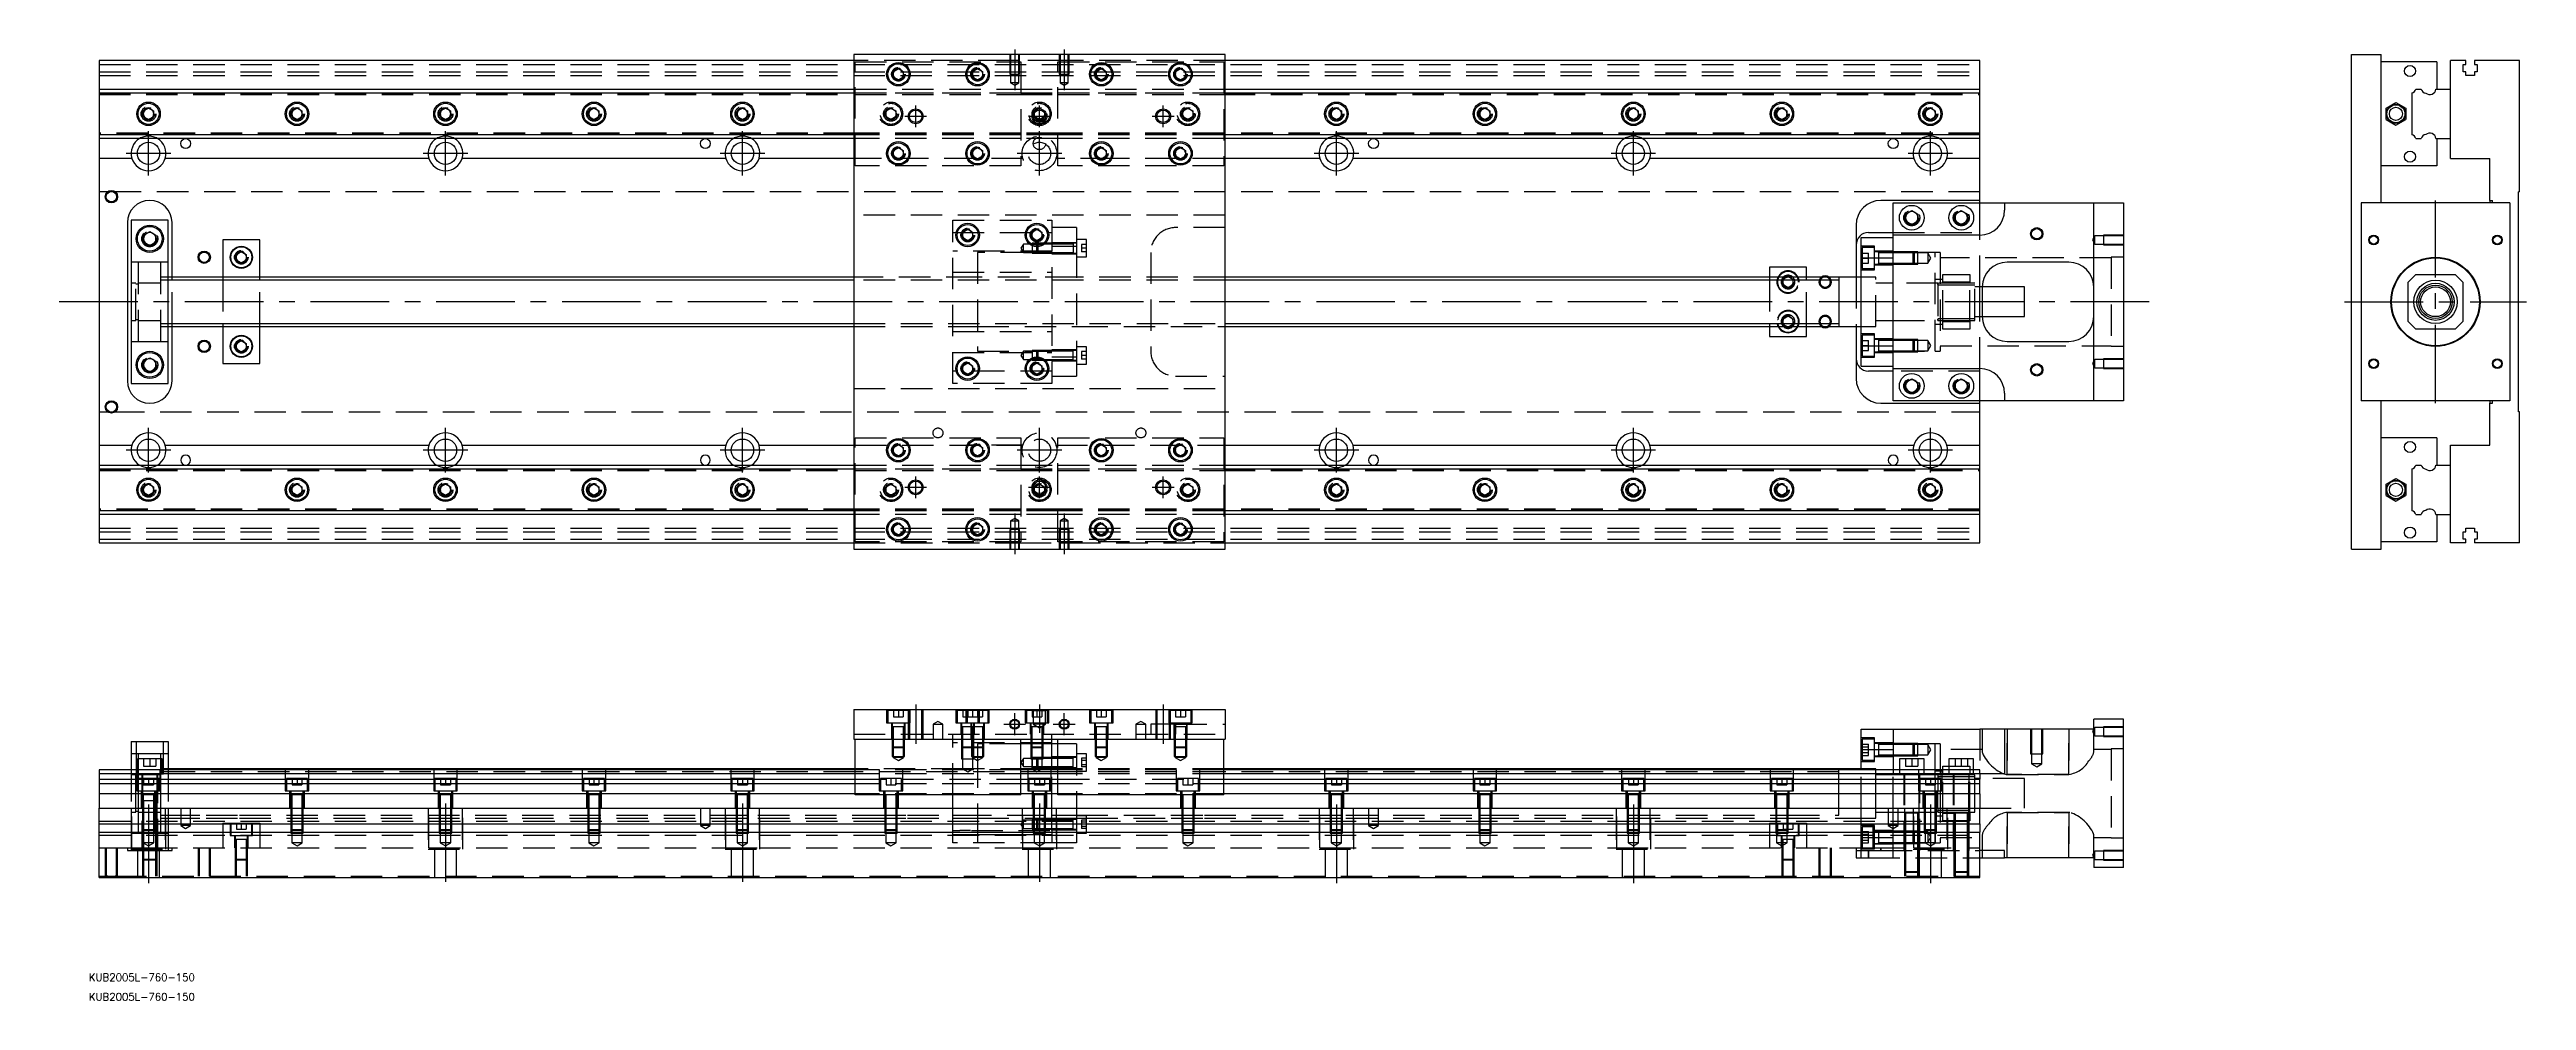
# Model space of a CAD drawing. Extents: x -20 to 981, y -282 to 102.
import ezdxf

# ---------------------------------------------------------------- set-up
doc = ezdxf.new("R2010")
doc.units = 0
doc.linetypes.add('CENTER', pattern=[50.8, 31.75, -6.35, 6.35, -6.35])
doc.linetypes.add('DASHED', pattern=[19.05, 12.7, -6.35])
doc.layers.get('0').update_dxf_attribs({"linetype": 'CONTINUOUS'})
doc.layers.add('CENTER', color=1, linetype='CENTER')
doc.styles.get("Standard").update_dxf_attribs({"font": 'txt.shx', "height": 3, "bigfont": 'bigfont.shx'})

# ---------------------------------------------------------------- blocks, each defined once
blk = doc.blocks.new('*U2')
at = {"color": 7, "linetype": 'CONTINUOUS'}
blk.add_text('KUB2005L-760-150', height=3, dxfattribs=at).set_placement((-4.1, -282.5))
blk = doc.blocks.new('*U3')
at = {"color": 7, "linetype": 'CONTINUOUS'}
blk.add_text('KUB2005L-760-150', height=3, dxfattribs=at).set_placement((-4.1, -274.6))

msp = doc.modelspace()

# ---------------------------------------------------------------- linework, layer by layer
at = {"color": 7, "linetype": 'CONTINUOUS'}
for p, q in [((0, 97.5), (0, 86)), ((305, 97.5), (0, 97.5)), ((455, 100), (305, 100)), ((305, 100), (305, -100)), ((321, 93.1547), (323, 94.309402)), ((321, 90.8453), (321, 93.1547)), ((323, 89.690598), (321, 90.8453)), ((323, 94.309402), (325, 93.1547)), ((325, 90.8453), (323, 89.690598)), ((325, 93.1547), (325, 90.8453)), ((353, 93.1547), (355, 94.309402)), ((353, 90.8453), (353, 93.1547)), ((355, 89.690598), (353, 90.8453)), ((355, 94.309402), (357, 93.1547)), ((357, 90.8453), (355, 89.690598)), ((357, 93.1547), (357, 90.8453)), ((403, 93.1547), (405, 94.309402)), ((403, 90.8453), (403, 93.1547)), ((405, 89.690598), (403, 90.8453)), ((405, 94.309402), (407, 93.1547)), ((407, 90.8453), (405, 89.690598)), ((407, 93.1547), (407, 90.8453)), ((435, 93.1547), (437, 94.309402)), ((435, 90.8453), (435, 93.1547)), ((437, 89.690598), (435, 90.8453)), ((437, 94.309402), (439, 93.1547)), ((439, 90.8453), (437, 89.690598)), ((439, 93.1547), (439, 90.8453)), ((455, -100), (455, 100)), ((760, 97.5), (455, 97.5)), ((760, 86), (760, 97.5)), ((910.13, -100), (910.13, 100)), ((910.13, 100), (922.13, 100)), ((922.13, 40), (922.13, 100)), ((944.63, 97), (922.13, 97)), ((944.63, 97), (944.63, 86)), ((950.13, 86), (950.13, 97.5)), ((956.43, 97.5), (950.13, 97.5)), ((955.28, 96), (956.43, 96)), ((955.28, 93), (955.28, 96)), ((956.43, 93), (955.28, 93)), ((956.43, 96), (956.43, 97.5)), ((956.43, 91.5), (956.43, 93)), ((959.83, 91.5), (956.43, 91.5)), ((959.83, 97.5), (959.83, 96)), ((978.13, 97.5), (959.83, 97.5)), ((959.83, 96), (960.98, 96)), ((959.83, 93), (959.83, 91.5)), ((960.98, 93), (959.83, 93)), ((960.98, 96), (960.98, 93)), ((978.13, 44.5), (978.13, 97.5)), ((0, 86), (0, 84.460392)), ((0, 86), (305, 86)), ((0, 84.460392), (0, 67.539608)), ((0, 84.460392), (305, 84.460392)), ((455, 86), (760, 86)), ((455, 84.460392), (760, 84.460392)), ((760, 84.460392), (760, 86)), ((760, 67.539608), (760, 84.460392)), ((924.130002, 78.309401), (928.130002, 80.618802)), ((928.130002, 80.618802), (932.130002, 78.309401)), ((934.63, 67.539608), (934.63, 84.460392)), ((936.169608, 86), (938.290392, 86)), ((944.311934, 86), (950.13, 86)), ((950.13, 66), (950.13, 86)), ((950.13, 66), (950.13, 86)), ((18, 77.1547), (20, 78.309402)), ((18, 74.8453), (18, 77.1547)), ((20, 73.690598), (18, 74.8453)), ((20, 78.309402), (22, 77.1547)), ((22, 74.8453), (20, 73.690598)), ((22, 77.1547), (22, 74.8453)), ((78, 77.1547), (80, 78.309402)), ((78, 74.8453), (78, 77.1547)), ((80, 73.690598), (78, 74.8453)), ((80, 78.309402), (82, 77.1547)), ((82, 74.8453), (80, 73.690598)), ((82, 77.1547), (82, 74.8453)), ((138, 77.1547), (140, 78.309402)), ((138, 74.8453), (138, 77.1547)), ((140, 73.690598), (138, 74.8453)), ((140, 78.309402), (142, 77.1547)), ((142, 74.8453), (140, 73.690598)), ((142, 77.1547), (142, 74.8453)), ((198, 77.1547), (200, 78.309402)), ((198, 74.8453), (198, 77.1547)), ((200, 73.690598), (198, 74.8453)), ((200, 78.309402), (202, 77.1547)), ((202, 74.8453), (200, 73.690598)), ((202, 77.1547), (202, 74.8453)), ((258, 77.1547), (260, 78.309402)), ((258, 74.8453), (258, 77.1547)), ((260, 73.690598), (258, 74.8453)), ((260, 78.309402), (262, 77.1547)), ((262, 74.8453), (260, 73.690598)), ((262, 77.1547), (262, 74.8453)), ((498, 77.1547), (500, 78.309402)), ((498, 74.8453), (498, 77.1547)), ((500, 73.690598), (498, 74.8453)), ((500, 78.309402), (502, 77.1547)), ((502, 74.8453), (500, 73.690598)), ((502, 77.1547), (502, 74.8453)), ((558, 77.1547), (560, 78.309402)), ((558, 74.8453), (558, 77.1547)), ((560, 73.690598), (558, 74.8453)), ((560, 78.309402), (562, 77.1547)), ((562, 74.8453), (560, 73.690598)), ((562, 77.1547), (562, 74.8453)), ((618, 77.1547), (620, 78.309402)), ((618, 74.8453), (618, 77.1547)), ((620, 73.690598), (618, 74.8453)), ((620, 78.309402), (622, 77.1547)), ((622, 74.8453), (620, 73.690598)), ((622, 77.1547), (622, 74.8453)), ((678, 77.1547), (680, 78.309402)), ((678, 74.8453), (678, 77.1547)), ((680, 73.690598), (678, 74.8453)), ((680, 78.309402), (682, 77.1547)), ((682, 74.8453), (680, 73.690598)), ((682, 77.1547), (682, 74.8453)), ((738, 77.1547), (740, 78.309402)), ((738, 74.8453), (738, 77.1547)), ((740, 73.690598), (738, 74.8453)), ((740, 78.309402), (742, 77.1547)), ((742, 74.8453), (740, 73.690598)), ((742, 77.1547), (742, 74.8453)), ((924.130002, 73.690599), (924.130002, 78.309401)), ((924.130002, 73.690599), (928.130002, 71.381198)), ((928.130002, 71.381198), (932.130002, 73.690599)), ((932.130002, 78.309401), (932.130002, 73.690599)), ((305, 67.539608), (0, 67.539608)), ((0, 67.539608), (0, 66)), ((305, 66), (0, 66)), ((0, 66), (0, 58)), ((321, 61.1547), (323, 62.309402)), ((321, 58.8453), (321, 61.1547)), ((323, 62.309402), (325, 61.1547)), ((325, 61.1547), (325, 58.8453)), ((353, 61.1547), (355, 62.309402)), ((353, 58.8453), (353, 61.1547)), ((355, 62.309402), (357, 61.1547)), ((357, 61.1547), (357, 58.8453)), ((403, 61.1547), (405, 62.309402)), ((403, 58.8453), (403, 61.1547)), ((405, 62.309402), (407, 61.1547)), ((407, 61.1547), (407, 58.8453)), ((435, 61.1547), (437, 62.309402)), ((435, 58.8453), (435, 61.1547)), ((437, 62.309402), (439, 61.1547)), ((439, 61.1547), (439, 58.8453)), ((760, 67.539608), (455, 67.539608)), ((760, 66), (455, 66)), ((760, 66), (760, 67.539608)), ((760, 58), (760, 66)), ((936.169608, 66), (938.290392, 66)), ((944.311934, 66), (950.13, 66)), ((944.63, 66), (944.63, 55)), ((950.13, 58), (950.13, 66)), ((13.291796, 58), (0, 58)), ((0, 58), (0, -58)), ((133.291796, 58), (26.708204, 58)), ((253.291796, 58), (146.708204, 58)), ((305, 58), (266.708204, 58)), ((323, 57.690598), (321, 58.8453)), ((325, 58.8453), (323, 57.690598)), ((355, 57.690598), (353, 58.8453)), ((357, 58.8453), (355, 57.690598)), ((405, 57.690598), (403, 58.8453)), ((407, 58.8453), (405, 57.690598)), ((437, 57.690598), (435, 58.8453)), ((439, 58.8453), (437, 57.690598)), ((493.291796, 58), (455, 58)), ((613.291796, 58), (506.708204, 58)), ((733.291796, 58), (626.708204, 58)), ((760, 58), (746.708204, 58)), ((760, 41), (760, 58)), ((944.63, 55), (922.13, 55)), ((950.13, 58), (966.13, 58)), ((966.13, 41), (966.13, 58)), ((760, 41), (720, 41)), ((760, 40), (760, 41)), ((966.13, 41), (967.13, 41)), ((966.13, 41), (966.13, 40)), ((967.13, 40), (967.13, 41)), ((977.63, -44.5), (977.63, 44.5)), ((978.13, 44.5), (977.63, 44.5)), ((11.5, 32), (11.5, -32)), ((13, 33), (13, -33)), ((28, 33), (13, 33)), ((28, -33), (28, 33)), ((29.5, 10), (29.5, 32)), ((710, 31), (710, 10)), ((725, 27), (725, 40)), ((725, 40), (770, 40)), ((730, 35.443376), (732.5, 36.886752)), ((730, 32.556624), (730, 35.443376)), ((732.5, 31.113248), (730, 32.556624)), ((732.5, 36.886752), (735, 35.443376)), ((735, 32.556624), (732.5, 31.113248)), ((735, 35.443376), (735, 32.556624)), ((750, 35.443376), (752.5, 36.886752)), ((750, 32.556624), (750, 35.443376)), ((752.5, 31.113248), (750, 32.556624)), ((752.5, 36.886752), (755, 35.443376)), ((755, 32.556624), (752.5, 31.113248)), ((755, 35.443376), (755, 32.556624)), ((770, 40), (770, 37)), ((770, 40), (806, 40)), ((806, -40), (806, 40)), ((806, 40), (818, 40)), ((818, 40), (818, -40)), ((914.13, 40), (914.13, -40)), ((974.13, 40), (914.13, 40)), ((974.13, 40), (974.13, -40)), ((18, 26.943376), (20.5, 28.386752)), ((18, 24.056624), (18, 26.943376)), ((20.5, 22.613248), (18, 24.056624)), ((20.5, 28.386752), (23, 26.943376)), ((23, 24.056624), (20.5, 22.613248)), ((23, 26.943376), (23, 24.056624)), ((50, 25), (50, 10)), ((65, 25), (50, 25)), ((55.5, 19.1547), (57.5, 20.309402)), ((57.5, 20.309402), (59.5, 19.1547)), ((65, 10), (65, 25)), ((349, 28.1547), (351, 29.309402)), ((349, 25.8453), (349, 28.1547)), ((351, 24.690598), (349, 25.8453)), ((351, 29.309402), (353, 28.1547)), ((353, 25.8453), (351, 24.690598)), ((353, 28.1547), (353, 25.8453)), ((377, 28.1547), (379, 29.309402)), ((377, 25.8453), (377, 28.1547)), ((379, 24.690598), (377, 25.8453)), ((379, 29.309402), (381, 28.1547)), ((381, 25.8453), (379, 24.690598)), ((381, 28.1547), (381, 25.8453)), ((712, 26), (725, 26)), ((712, 17.78342), (712, 26)), ((715, 28), (725, 28)), ((760, 27), (725, 27)), ((725, 17.78342), (725, 27)), ((55.5, 16.8453), (55.5, 19.1547)), ((57.5, 15.690598), (55.5, 16.8453)), ((59.5, 16.8453), (57.5, 15.690598)), ((59.5, 19.1547), (59.5, 16.8453)), ((393.6, 19.65063), (393.6, 19.651316)), ((690, 14), (675, 14)), ((675, 14), (675, 10)), ((681.964102, 10), (682.5, 10.309402)), ((682.5, 10.309402), (683.035898, 10)), ((690, 10), (690, 14)), ((712, 17.78342), (725, 17.78342)), ((712, -17.78342), (712, 17.78342)), ((725, -17.78342), (725, 17.78342)), ((725, -17.78342), (725, 17.78342)), ((796, 16), (771, 16)), ((936.13, 11), (933.13, 8)), ((936.13, 11), (952.13, 11)), ((955.13, 8), (952.13, 11)), ((305, 10), (28, 10)), ((703, 10), (455, 10)), ((703, 10), (702.995, 10)), ((703, 10.000006), (703, -10.000006)), ((712, 10), (703, 10)), ((703.005, 10), (703, 10)), ((761, 6), (761, -6)), ((778, 6), (761, 6)), ((778, -6), (778, 6)), ((933.13, -8), (933.13, 8)), ((955.13, 8), (955.13, -8)), ((28, -10), (305, -10)), ((29.5, -32), (29.5, -10)), ((50, -10), (50, -25)), ((65, -25), (65, -10)), ((455, -10), (703, -10)), ((675, -10), (675, -14)), ((682.5, -10.309402), (681.964102, -10)), ((683.035898, -10), (682.5, -10.309402)), ((690, -14), (690, -10)), ((702.995, -10), (703, -10)), ((703, -10), (712, -10)), ((703, -10), (703.005, -10)), ((710, -10), (710, -31)), ((761, -6), (778, -6)), ((933.13, -8), (936.13, -11)), ((952.13, -11), (955.13, -8)), ((55.5, -16.8453), (57.5, -15.690598)), ((55.5, -19.1547), (55.5, -16.8453)), ((57.5, -20.309402), (55.5, -19.1547)), ((57.5, -15.690598), (59.5, -16.8453)), ((59.5, -19.1547), (57.5, -20.309402)), ((59.5, -16.8453), (59.5, -19.1547)), ((675, -14), (690, -14)), ((712, -17.78342), (725, -17.78342)), ((712, -26), (712, -17.78342)), ((725, -27), (725, -17.78342)), ((771, -16), (796, -16)), ((952.13, -11), (936.13, -11)), ((18, -24.056624), (20.5, -22.613248)), ((18, -26.943376), (18, -24.056624)), ((20.5, -28.386752), (18, -26.943376)), ((20.5, -22.613248), (23, -24.056624)), ((23, -26.943376), (20.5, -28.386752)), ((23, -24.056624), (23, -26.943376)), ((50, -25), (65, -25)), ((349, -25.8453), (351, -24.690598)), ((349, -28.1547), (349, -25.8453)), ((351, -29.309402), (349, -28.1547)), ((351, -24.690598), (353, -25.8453)), ((353, -28.1547), (351, -29.309402)), ((353, -25.8453), (353, -28.1547)), ((377, -25.8453), (379, -24.690598)), ((377, -28.1547), (377, -25.8453)), ((379, -29.309402), (377, -28.1547)), ((379, -24.690598), (381, -25.8453)), ((381, -28.1547), (379, -29.309402)), ((381, -25.8453), (381, -28.1547)), ((393.6, -23.65064), (393.6, -23.649954)), ((712, -26), (725, -26)), ((725, -28), (715, -28)), ((725, -27), (760, -27)), ((725, -40), (725, -27)), ((13, -33), (28, -33)), ((770, -40), (725, -40)), ((730, -32.556624), (732.5, -31.113248)), ((730, -35.443376), (730, -32.556624)), ((732.5, -36.886752), (730, -35.443376)), ((732.5, -31.113248), (735, -32.556624)), ((735, -35.443376), (732.5, -36.886752)), ((735, -32.556624), (735, -35.443376)), ((750, -32.556624), (752.5, -31.113248)), ((750, -35.443376), (750, -32.556624)), ((752.5, -36.886752), (750, -35.443376)), ((752.5, -31.113248), (755, -32.556624)), ((755, -35.443376), (752.5, -36.886752)), ((755, -32.556624), (755, -35.443376)), ((760, -41), (760, -40)), ((770, -37), (770, -40)), ((806, -40), (770, -40)), ((818, -40), (806, -40)), ((974.13, -40), (914.13, -40)), ((922.13, -100), (922.13, -40)), ((966.13, -40), (966.13, -41)), ((967.13, -41), (967.13, -40)), ((720, -41), (760, -41)), ((760, -58), (760, -41)), ((966.13, -41), (967.13, -41)), ((966.13, -58), (966.13, -41)), ((978.13, -44.5), (977.63, -44.5)), ((978.13, -97.5), (978.13, -44.5)), ((0, -58), (0, -66)), ((0, -58), (13.291796, -58)), ((26.708204, -58), (133.291796, -58)), ((146.708204, -58), (253.291796, -58)), ((266.708204, -58), (305, -58)), ((321, -58.8453), (323, -57.690598)), ((321, -61.1547), (321, -58.8453)), ((323, -57.690598), (325, -58.8453)), ((325, -58.8453), (325, -61.1547)), ((353, -58.8453), (355, -57.690598)), ((353, -61.1547), (353, -58.8453)), ((355, -57.690598), (357, -58.8453)), ((357, -58.8453), (357, -61.1547)), ((403, -58.8453), (405, -57.690598)), ((403, -61.1547), (403, -58.8453)), ((405, -57.690598), (407, -58.8453)), ((407, -58.8453), (407, -61.1547)), ((435, -58.8453), (437, -57.690598)), ((435, -61.1547), (435, -58.8453)), ((437, -57.690598), (439, -58.8453)), ((439, -58.8453), (439, -61.1547)), ((455, -58), (493.291796, -58)), ((506.708204, -58), (613.291796, -58)), ((626.708204, -58), (733.291796, -58)), ((746.708204, -58), (760, -58)), ((760, -66), (760, -58)), ((944.63, -55), (922.13, -55)), ((944.63, -55), (944.63, -66)), ((950.13, -66), (950.13, -58)), ((950.13, -58), (966.13, -58)), ((0, -66), (0, -67.539608)), ((0, -66), (305, -66)), ((0, -67.539608), (305, -67.539608)), ((0, -67.539608), (0, -84.460392)), ((323, -62.309402), (321, -61.1547)), ((325, -61.1547), (323, -62.309402)), ((355, -62.309402), (353, -61.1547)), ((357, -61.1547), (355, -62.309402)), ((405, -62.309402), (403, -61.1547)), ((407, -61.1547), (405, -62.309402)), ((437, -62.309402), (435, -61.1547)), ((439, -61.1547), (437, -62.309402)), ((455, -66), (760, -66)), ((455, -67.539608), (760, -67.539608)), ((760, -67.539608), (760, -66)), ((760, -84.460392), (760, -67.539608)), ((934.63, -84.460392), (934.63, -67.539608)), ((936.169608, -66), (938.290392, -66)), ((944.311934, -66), (950.13, -66)), ((950.13, -86), (950.13, -66)), ((950.13, -86), (950.13, -66)), ((18, -74.8453), (20, -73.690598)), ((18, -77.1547), (18, -74.8453)), ((20, -78.309402), (18, -77.1547)), ((20, -73.690598), (22, -74.8453)), ((22, -77.1547), (20, -78.309402)), ((22, -74.8453), (22, -77.1547)), ((78, -74.8453), (80, -73.690598)), ((78, -77.1547), (78, -74.8453)), ((80, -78.309402), (78, -77.1547)), ((80, -73.690598), (82, -74.8453)), ((82, -77.1547), (80, -78.309402)), ((82, -74.8453), (82, -77.1547)), ((138, -74.8453), (140, -73.690598)), ((138, -77.1547), (138, -74.8453)), ((140, -78.309402), (138, -77.1547)), ((140, -73.690598), (142, -74.8453)), ((142, -77.1547), (140, -78.309402)), ((142, -74.8453), (142, -77.1547)), ((198, -74.8453), (200, -73.690598)), ((198, -77.1547), (198, -74.8453)), ((200, -78.309402), (198, -77.1547)), ((200, -73.690598), (202, -74.8453)), ((202, -77.1547), (200, -78.309402)), ((202, -74.8453), (202, -77.1547)), ((258, -74.8453), (260, -73.690598)), ((258, -77.1547), (258, -74.8453)), ((260, -78.309402), (258, -77.1547)), ((260, -73.690598), (262, -74.8453)), ((262, -77.1547), (260, -78.309402)), ((262, -74.8453), (262, -77.1547)), ((498, -74.8453), (500, -73.690598)), ((498, -77.1547), (498, -74.8453)), ((500, -78.309402), (498, -77.1547)), ((500, -73.690598), (502, -74.8453)), ((502, -77.1547), (500, -78.309402)), ((502, -74.8453), (502, -77.1547)), ((558, -74.8453), (560, -73.690598)), ((558, -77.1547), (558, -74.8453)), ((560, -78.309402), (558, -77.1547)), ((560, -73.690598), (562, -74.8453)), ((562, -77.1547), (560, -78.309402)), ((562, -74.8453), (562, -77.1547)), ((618, -74.8453), (620, -73.690598)), ((618, -77.1547), (618, -74.8453)), ((620, -78.309402), (618, -77.1547)), ((620, -73.690598), (622, -74.8453)), ((622, -77.1547), (620, -78.309402)), ((622, -74.8453), (622, -77.1547)), ((678, -74.8453), (680, -73.690598)), ((678, -77.1547), (678, -74.8453)), ((680, -78.309402), (678, -77.1547)), ((680, -73.690598), (682, -74.8453)), ((682, -77.1547), (680, -78.309402)), ((682, -74.8453), (682, -77.1547)), ((738, -74.8453), (740, -73.690598)), ((738, -77.1547), (738, -74.8453)), ((740, -78.309402), (738, -77.1547)), ((740, -73.690598), (742, -74.8453)), ((742, -77.1547), (740, -78.309402)), ((742, -74.8453), (742, -77.1547)), ((924.130002, -73.690599), (928.130002, -71.381198)), ((924.130002, -78.309401), (924.130002, -73.690599)), ((924.130002, -78.309401), (928.130002, -80.618802)), ((928.130002, -71.381198), (932.130002, -73.690599)), ((928.130002, -80.618802), (932.130002, -78.309401)), ((932.130002, -73.690599), (932.130002, -78.309401)), ((305, -84.460392), (0, -84.460392)), ((0, -84.460392), (0, -86)), ((305, -86), (0, -86)), ((0, -86), (0, -97.5)), ((321, -90.8453), (323, -89.690598)), ((323, -89.690598), (325, -90.8453)), ((353, -90.8453), (355, -89.690598)), ((355, -89.690598), (357, -90.8453)), ((403, -90.8453), (405, -89.690598)), ((405, -89.690598), (407, -90.8453)), ((435, -90.8453), (437, -89.690598)), ((437, -89.690598), (439, -90.8453)), ((760, -84.460392), (455, -84.460392)), ((760, -86), (455, -86)), ((760, -86), (760, -84.460392)), ((760, -97.5), (760, -86)), ((936.169608, -86), (938.290392, -86)), ((944.311934, -86), (950.13, -86)), ((944.63, -86), (944.63, -97)), ((950.13, -97.5), (950.13, -86)), ((0, -97.5), (305, -97.5)), ((305, -100), (455, -100)), ((321, -93.1547), (321, -90.8453)), ((323, -94.309402), (321, -93.1547)), ((325, -93.1547), (323, -94.309402)), ((325, -90.8453), (325, -93.1547)), ((353, -93.1547), (353, -90.8453)), ((355, -94.309402), (353, -93.1547)), ((357, -93.1547), (355, -94.309402)), ((357, -90.8453), (357, -93.1547)), ((403, -93.1547), (403, -90.8453)), ((405, -94.309402), (403, -93.1547)), ((407, -93.1547), (405, -94.309402)), ((407, -90.8453), (407, -93.1547)), ((435, -93.1547), (435, -90.8453)), ((437, -94.309402), (435, -93.1547)), ((439, -93.1547), (437, -94.309402)), ((439, -90.8453), (439, -93.1547)), ((455, -97.5), (760, -97.5)), ((910.13, -100), (922.13, -100)), ((944.63, -97), (922.13, -97)), ((956.43, -97.5), (950.13, -97.5)), ((955.28, -93), (956.43, -93)), ((955.28, -96), (955.28, -93)), ((956.43, -96), (955.28, -96)), ((956.43, -91.5), (959.83, -91.5)), ((956.43, -93), (956.43, -91.5)), ((956.43, -97.5), (956.43, -96)), ((959.83, -91.5), (959.83, -93)), ((959.83, -93), (960.98, -93)), ((959.83, -96), (959.83, -97.5)), ((960.98, -96), (959.83, -96)), ((978.13, -97.5), (959.83, -97.5)), ((960.98, -93), (960.98, -96)), ((305, -164.77), (305, -176.77)), ((305, -164.77), (455, -164.77)), ((455, -164.77), (455, -176.77)), ((806, -172.77), (806, -168.77)), ((818, -168.77), (806, -168.77)), ((818, -228.77), (818, -168.77)), ((13, -177.77), (13, -189.27)), ((13, -177.77), (28, -177.77)), ((28, -177.77), (28, -189.27)), ((305, -176.77), (455, -176.77)), ((305.5, -199.27), (305.5, -176.77)), ((372.5, -199.27), (372.5, -176.77)), ((385, -189.27), (385, -176.77)), ((387.5, -178.77), (385, -178.77)), ((387.5, -199.27), (387.5, -176.77)), ((454.5, -199.27), (454.5, -176.77)), ((712, -172.77), (725, -172.77)), ((712, -180.98658), (712, -172.77)), ((719.1, -178.592326), (719.1, -178.99233)), ((725, -172.77), (725, -189.27)), ((725, -172.77), (760, -172.77)), ((770, -172.77), (760, -172.77)), ((770, -172.77), (770, -190.77)), ((806, -172.77), (770, -172.77)), ((305.5, -189.27), (0, -189.27)), ((0, -189.27), (0, -190.809608)), ((305.5, -188.77), (28, -188.77)), ((387.5, -189.27), (372.5, -189.27)), ((703, -188.77), (454.5, -188.77)), ((760, -189.27), (454.5, -189.27)), ((703, -188.77), (702.995, -188.77)), ((703, -188.769994), (703, -189.27)), ((703, -188.770502), (703, -188.77)), ((712, -188.77), (703, -188.77)), ((703.005, -188.77), (703, -188.77)), ((703, -189.267168), (703, -188.770502)), ((712, -180.98658), (725, -180.98658)), ((712, -189.27), (712, -180.98658)), ((719.1, -180.950286), (719.1, -181.234376)), ((737.5, -184.77), (727.5, -184.77)), ((727.5, -184.77), (727.5, -189.27)), ((737.5, -189.27), (737.5, -184.77)), ((757.5, -184.77), (747.5, -184.77)), ((747.5, -184.77), (747.5, -189.27)), ((757.5, -189.27), (757.5, -184.77)), ((760, -190.809608), (760, -189.27)), ((0, -190.809608), (0, -192.930392)), ((305.5, -190.809608), (0, -190.809608)), ((0, -192.930392), (305.5, -192.930392)), ((0, -192.930392), (0, -194.840532)), ((0, -194.840532), (0, -198.951934)), ((305.5, -194.840532), (0, -194.840532)), ((305.5, -198.951934), (0, -198.951934)), ((0, -198.951934), (0, -204.77)), ((372.5, -199.27), (305.5, -199.27)), ((387.5, -190.809608), (372.5, -190.809608)), ((372.5, -192.930392), (387.5, -192.930392)), ((387.5, -194.840532), (372.5, -194.840532)), ((387.5, -198.951934), (372.5, -198.951934)), ((454.5, -199.27), (387.5, -199.27)), ((760, -190.809608), (454.5, -190.809608)), ((454.5, -192.930392), (760, -192.930392)), ((760, -194.840532), (454.5, -194.840532)), ((760, -198.951934), (454.5, -198.951934)), ((743, -191.269994), (743, -192.02)), ((770, -190.77), (760, -190.77)), ((760, -190.809608), (760, -192.930392)), ((760, -194.840532), (760, -192.930392)), ((760, -198.951934), (760, -194.840532)), ((760, -198.951934), (760, -204.77)), ((0, -204.77), (760, -204.77)), ((0, -211.07), (0, -204.77)), ((17.9, -201.77), (17.499994, -201.77)), ((22.5, -201.77), (22.1, -201.77)), ((23.500006, -201.77), (22.5, -201.77)), ((393.6, -209.62), (393.6, -209.269994)), ((760, -211.07), (760, -204.77)), ((0, -211.07), (760, -211.07)), ((0, -214.47), (0, -211.07)), ((0, -232.77), (0, -214.47)), ((0, -214.47), (760, -214.47)), ((18, -214.47), (18, -214.77)), ((393.6, -213.270006), (393.6, -212.92)), ((719.1, -213.947664), (719.1, -213.948522)), ((719.1, -213.948522), (719.1, -214.47)), ((719.1, -216.297638), (719.1, -216.57851)), ((719.1, -218.214666), (719.1, -218.947674)), ((730, -214.34767), (729.5, -214.34767)), ((729.5, -218.54767), (730, -218.54767)), ((760, -211.07), (760, -214.47)), ((760, -232.77), (760, -214.47)), ((770, -221.77), (760, -221.77)), ((760, -224.77), (770, -224.77)), ((770, -224.77), (770, -221.77)), ((806, -224.77), (770, -224.77)), ((806, -224.77), (806, -228.77)), ((818, -228.77), (806, -228.77)), ((0, -232.77), (760, -232.77))]:
    msp.add_line(p, q, dxfattribs=at)
at = {"color": 3, "linetype": 'DASHED'}
for p, q in [((0, 96), (760, 96)), ((0, 93), (760, 93)), ((0, 91.5), (760, 91.5)), ((368.000006, 97.5), (305, 97.5)), ((305.5, 55), (305.5, 97)), ((305.5, 97), (372.5, 97)), ((368.000006, 100), (368.000006, 92)), ((371.999994, 97.5), (368.000006, 97.5)), ((368.000006, 92), (371.999994, 92)), ((368.35, 100), (368.35, 92)), ((368.35, 92), (368.35, 88.5)), ((371.65, 92), (371.65, 100)), ((371.65, 88.5), (371.65, 92)), ((371.999994, 92), (371.999994, 100)), ((388.000006, 97.5), (371.999994, 97.5)), ((372.5, 97), (372.5, 55)), ((387.5, 55), (387.5, 97)), ((387.5, 97), (454.5, 97)), ((388.000006, 100), (388.000006, 92)), ((391.999994, 97.5), (388.000006, 97.5)), ((388.000006, 92), (391.999994, 92)), ((388.35, 100), (388.35, 92)), ((388.35, 92), (388.35, 88.5)), ((391.65, 92), (391.65, 100)), ((391.65, 88.5), (391.65, 92)), ((391.999994, 92), (391.999994, 100)), ((455, 97.5), (391.999994, 97.5)), ((454.5, 97), (454.5, 55)), ((0, 84.403994), (305.5, 84.403994)), ((0, 83.8), (305.5, 83.8)), ((305, 86), (305.5, 86)), ((305, 84.460392), (305.5, 84.460392)), ((305.5, 86), (372.5, 86)), ((305.5, 84.460392), (372.5, 84.460392)), ((372.5, 84.403994), (305.5, 84.403994)), ((305.5, 83.8), (372.5, 83.8)), ((371.65, 88.5), (368.35, 88.5)), ((368.35, 88.5), (370, 87.547372)), ((370, 87.547372), (371.65, 88.5)), ((372.5, 86), (387.5, 86)), ((372.5, 84.460392), (387.5, 84.460392)), ((372.5, 84.403994), (387.5, 84.403994)), ((372.5, 83.8), (387.5, 83.8)), ((387.5, 86), (454.5, 86)), ((387.5, 84.460392), (454.5, 84.460392)), ((454.5, 84.403994), (387.5, 84.403994)), ((387.5, 83.8), (454.5, 83.8)), ((391.65, 88.5), (388.35, 88.5)), ((388.35, 88.5), (390, 87.547372)), ((390, 87.547372), (391.65, 88.5)), ((454.5, 86), (455, 86)), ((454.5, 84.460392), (455, 84.460392)), ((454.5, 84.403994), (760, 84.403994)), ((454.5, 83.8), (760, 83.8)), ((17.5, 76), (17.534018, 76.411016)), ((77.5, 76), (77.534018, 76.411016)), ((137.5, 76), (137.534018, 76.411016)), ((197.5, 76), (197.534018, 76.411016)), ((257.5, 76), (257.534018, 76.411016)), ((317.5, 76), (317.534018, 76.411016)), ((318, 77.1547), (320, 78.309402)), ((318, 74.8453), (318, 77.1547)), ((320, 73.690598), (318, 74.8453)), ((320, 78.309402), (322, 77.1547)), ((322, 74.8453), (320, 73.690598)), ((322, 77.1547), (322, 74.8453)), ((377.5, 76), (377.534018, 76.411016)), ((378, 77.1547), (380, 78.309402)), ((378, 74.8453), (378, 77.1547)), ((380, 73.690598), (378, 74.8453)), ((380, 78.309402), (382, 77.1547)), ((382, 74.8453), (380, 73.690598)), ((382, 77.1547), (382, 74.8453)), ((438, 77.1547), (440, 78.309402)), ((438, 74.8453), (438, 77.1547)), ((440, 73.690598), (438, 74.8453)), ((440, 78.309402), (442, 77.1547)), ((442, 74.8453), (440, 73.690598)), ((442, 77.1547), (442, 74.8453)), ((442.483582, 76.286038), (442.5, 76)), ((497.5, 76), (497.534018, 76.411016)), ((557.5, 76), (557.534018, 76.411016)), ((617.5, 76), (617.534018, 76.411016)), ((677.5, 76), (677.534018, 76.411016)), ((737.5, 76), (737.534018, 76.411016)), ((305.5, 68.2), (0, 68.2)), ((305.5, 67.596006), (0, 67.596006)), ((305.5, 67.539608), (305, 67.539608)), ((305.5, 66), (305, 66)), ((372.5, 68.2), (305.5, 68.2)), ((372.5, 67.596006), (305.5, 67.596006)), ((372.5, 67.539608), (305.5, 67.539608)), ((372.5, 66), (305.5, 66)), ((387.5, 68.2), (372.5, 68.2)), ((387.5, 67.596006), (372.5, 67.596006)), ((387.5, 67.539608), (372.5, 67.539608)), ((387.5, 66), (372.5, 66)), ((454.5, 68.2), (387.5, 68.2)), ((454.5, 67.596006), (387.5, 67.596006)), ((454.5, 67.539608), (387.5, 67.539608)), ((454.5, 66), (387.5, 66)), ((760, 68.2), (454.5, 68.2)), ((760, 67.596006), (454.5, 67.596006)), ((455, 67.539608), (454.5, 67.539608)), ((455, 66), (454.5, 66)), ((305.5, 58), (305, 58)), ((373.291796, 58), (305.5, 58)), ((372.5, 55), (305.5, 55)), ((354.464102, 58), (354.359688, 58)), ((355.640312, 58), (355.535898, 58)), ((409.308422, 58), (386.708204, 58)), ((454.5, 55), (387.5, 55)), ((404.464102, 58), (404.359688, 58)), ((405.640312, 58), (405.535898, 58)), ((454.5, 58), (409.308422, 58)), ((455, 58), (454.5, 58)), ((4.359688, 44.5), (0, 44.5)), ((760, 44.5), (5.640312, 44.5)), ((455, 35), (305, 35)), ((345, -33), (345, 33)), ((345, 33), (385, 33)), ((385, 33), (385, -33)), ((729.5, 34), (729.520026, 34.346056)), ((755.477798, 34.364306), (755.5, 34)), ((760, 28), (760, 40)), ((23.477798, 25.864306), (23.5, 25.5)), ((345, 28), (385, 28)), ((385, 20.5), (345, 20.5)), ((348.5, 27), (348.518502, 27.303588)), ((373.5, 23.300636), (372.547372, 21.650636)), ((372.547372, 21.650636), (373.5, 20.000636)), ((373.5, 20.000636), (373.5, 23.300636)), ((377, 23.300636), (373.5, 23.300636)), ((377, 23.65063), (377, 23.25)), ((379.34998, 23.65063), (377, 23.65063)), ((378.99998, 23.300636), (377, 23.300636)), ((377, 23.25), (377, 22.691578)), ((377, 22.691578), (377, 19.65064)), ((379.35, 23.650636), (379, 23.300636)), ((379, 22.75), (379, 23.300636)), ((381.092176, 23.300636), (379, 23.300636)), ((379, 22.25), (379, 22.75)), ((379, 20.000636), (379, 22.25)), ((381.616146, 23.65063), (379.349994, 23.65063)), ((379.35, 23.650636), (379.35, 22.764436)), ((381.616152, 23.650636), (379.35, 23.650636)), ((379.35, 22.764436), (379.35, 22.262912)), ((379.35, 22.262912), (379.35, 19.650636)), ((381.979462, 23.300636), (381.092176, 23.300636)), ((381.483582, 27.286038), (381.5, 27)), ((382.368118, 23.65063), (381.616146, 23.65063)), ((382.368124, 23.650636), (381.616152, 23.650636)), ((385, 23.300636), (381.979462, 23.300636)), ((385, 23.65063), (382.368118, 23.65063)), ((385, 23.650636), (382.368124, 23.650636)), ((395, 30), (385, 30)), ((395, 23.900636), (385, 23.900636)), ((395, 22.36068), (385, 22.36068)), ((393.605, 23.650636), (385.00002, 23.650636)), ((393.6, 23.300636), (385.00002, 23.300636)), ((395, 23.650636), (393.595, 23.650636)), ((393.6, 23.650636), (393.6, 19.650636)), ((395, 30), (395, 22.36068)), ((399, 25.150636), (395, 25.150636)), ((395, 22.36068), (395, -22.36068)), ((397, 23.150636), (397, 21.650636)), ((399, 23.150636), (397, 23.150636)), ((397, 21.650636), (397, 20.150636)), ((399, 21.650636), (397, 21.650636)), ((399, 20.150636), (397, 20.150636)), ((399, 18.150636), (399, 25.150636)), ((455, 30), (435, 30)), ((717.5, 22.42767), (712, 22.42767)), ((712.5, 21.92767), (712.5, 13.42767)), ((717.5, 21.92767), (712.5, 21.92767)), ((717.5, 12.92767), (717.5, 22.42767)), ((725, 20.42767), (717.5, 20.42767)), ((719.1, 20.17767), (717.5, 20.17767)), ((719.1, 20.17767), (719.095, 20.17767)), ((719.1, 20.17767), (719.1, 19.92022)), ((719.1, 19.920202), (719.1, 20.17767)), ((719.105, 20.17767), (719.1, 20.17767)), ((724.99998, 20.17767), (719.1, 20.17767)), ((725, 28), (760, 28)), ((725, 17.78342), (725, 26)), ((733.1, 20.17767), (725, 20.17767)), ((733.1, 20.177664), (725, 20.177664)), ((733.1, 15.17767), (733.1, 20.17767)), ((733.5, 19.77767), (733.1, 20.17767)), ((735, 20.177664), (733.10002, 20.177664)), ((735, 15.177674), (735, 20.177664)), ((760, 27), (760, 28)), ((760, 6), (760, 27)), ((806.5, 26.65), (805.547372, 25)), ((805.547372, 25), (806.5, 23.35)), ((806.5, 23.35), (806.5, 26.65)), ((810, 26.65), (806.5, 26.65)), ((806.5, 23.35), (810, 23.35)), ((810, 26.999994), (810, 23.000006)), ((818, 26.999994), (810, 26.999994)), ((818, 26.65), (810, 26.65)), ((810, 23.35), (818, 23.35)), ((810, 23.000006), (818, 23.000006)), ((16, 16), (13, 16)), ((16, -16), (16, 16)), ((25, 16), (16, 16)), ((25, -16), (25, 16)), ((28, 16), (25, 16)), ((55, 18), (55.012884, 18.253488)), ((345, 12), (385, 12)), ((355, 20), (355, -20)), ((377, 20), (355, 20)), ((373.5, 20.000636), (377, 20.000636)), ((377, 20.000636), (378.99998, 20.000636)), ((379.000636, 20), (377, 20)), ((377, 19.65064), (379.34998, 19.65064)), ((379, 20.000636), (379.35, 19.650636)), ((385, 20), (379.000636, 20)), ((379.349994, 19.65064), (385, 19.65064)), ((379.35, 19.650636), (385, 19.650636)), ((385, 19.400636), (395, 19.400636)), ((385.00002, 20.000636), (393.6, 20.000636)), ((385.00002, 19.650636), (393.605, 19.650636)), ((393.595, 19.650636), (395, 19.650636)), ((393.6, 19.650636), (393.6, 19.867096)), ((395, 18.150636), (399, 18.150636)), ((425, 20), (425, -20)), ((712, 12.92767), (717.5, 12.92767)), ((712.5, 19.67767), (715, 19.67767)), ((712.5, 17.67767), (715, 17.67767)), ((712.5, 15.67767), (715, 15.67767)), ((712.5, 13.42767), (717.5, 13.42767)), ((715, 17.67767), (715, 19.67767)), ((715, 15.67767), (715, 17.67767)), ((717.5, 15.17767), (719.1, 15.17767)), ((717.5, 14.92767), (725, 14.92767)), ((719.095, 15.17767), (719.1, 15.17767)), ((719.1, 19.92022), (719.1, 15.435068)), ((724.99998, 19.77767), (719.1, 19.77767)), ((719.1, 15.57767), (724.99998, 15.57767)), ((719.1, 15.17767), (719.1, 15.435118)), ((719.1, 15.435068), (719.1, 15.17767)), ((719.1, 15.17767), (719.105, 15.17767)), ((719.1, 15.17767), (724.99998, 15.17767)), ((742, 20), (725, 20)), ((733.5, 19.77767), (725, 19.77767)), ((725, 15.57767), (733.5, 15.57767)), ((725, 15.177674), (733.1, 15.177674)), ((725, 15.17767), (733.1, 15.17767)), ((733.1, 15.17767), (733.5, 15.57767)), ((733.10002, 15.177674), (735, 15.177674)), ((733.5, 19.77767), (733.5, 15.57767)), ((735, 19.77767), (733.50002, 19.77767)), ((733.50002, 15.57767), (735, 15.57767)), ((739, 19.77767), (735, 19.77767)), ((735, 15.57767), (739, 15.57767)), ((739, 19.77767), (739, 15.57767)), ((740.212436, 17.67767), (739, 19.77767)), ((739, 15.57767), (740.212436, 17.67767)), ((742, -20), (742, 20)), ((744, 20), (742, 20)), ((744, 20), (744, -20)), ((813, 17.75), (744, 17.75)), ((745, 11), (756, 11)), ((745, 8), (745, 11)), ((756, 11), (756, 8)), ((813, 18), (813, -18)), ((818, 18), (813, 18)), ((14.85, 7.5), (13, 7.5)), ((14.85, -7.5), (14.85, 7.5)), ((16, 7.15), (14.85, 7.15)), ((25, 7.5), (16, 7.5)), ((28, 10), (25, 10)), ((28, 8.75), (25, 8.75)), ((29.5, 8.75), (29.5, 10)), ((29.5, -8.75), (29.5, 8.75)), ((50, 10), (50, 8.75)), ((50, 8.75), (50, -8.75)), ((65, 8.75), (65, 10)), ((65, -8.75), (65, 8.75)), ((354.99998, 10), (305, 10)), ((455, 8.75), (305, 8.75)), ((395, 10), (355, 10)), ((455, 10), (395.00002, 10)), ((675, 10), (675, 8.75)), ((675, 8.75), (675, -8.75)), ((680, 8), (680.018502, 8.303588)), ((680.5, 9.1547), (681.964102, 10)), ((680.5, 8.75), (680.5, 9.1547)), ((680.5, 6.8453), (680.5, 8.75)), ((682.5, 5.690598), (680.5, 6.8453)), ((684.5, 6.8453), (682.5, 5.690598)), ((683.035898, 10), (684.5, 9.1547)), ((684.5, 9.1547), (684.5, 8.75)), ((684.5, 8.75), (684.5, 6.8453)), ((690, 8.75), (690, 10)), ((690, -8.75), (690, 8.75)), ((710, 10), (710, -10)), ((718, 10), (712, 10)), ((718, -10), (718, 10)), ((725, 7.5), (718, 7.5)), ((743.005, 7.5), (725, 7.5)), ((745, 9), (742, 9)), ((756, 7.5), (742.995, 7.5)), ((743, 6.950984), (743, 7.5)), ((743, 7.5), (743, 6.951128)), ((743, 6.951128), (743, -6.950984)), ((756, 6.75), (743, 6.75)), ((756, 8), (745, 8)), ((745, -8), (745, 8)), ((756, -8), (756, 8)), ((758, 7.5), (756, 7.5)), ((758, 6.75), (756, 6.75)), ((758, -7.5), (758, 7.5)), ((761, 6), (758, 6)), ((760, -6), (760, 6)), ((13, -7.5), (14.85, -7.5)), ((14.85, -7.15), (16, -7.15)), ((16, -7.5), (25, -7.5)), ((25, -8.75), (28, -8.75)), ((25, -10), (28, -10)), ((29.5, -10), (29.5, -8.75)), ((50, -8.75), (50, -10)), ((65, -10), (65, -8.75)), ((305, -8.75), (455, -8.75)), ((305, -10), (354.99998, -10)), ((355, -10), (395, -10)), ((395.00002, -10), (455, -10)), ((675, -8.75), (675, -10)), ((680, -8), (680.018502, -7.696412)), ((680.5, -6.8453), (682.5, -5.690598)), ((680.5, -8.75), (680.5, -6.8453)), ((680.5, -9.1547), (680.5, -8.75)), ((681.964102, -10), (680.5, -9.1547)), ((682.5, -5.690598), (684.5, -6.8453)), ((684.5, -9.1547), (683.035898, -10)), ((684.5, -6.8453), (684.5, -8.75)), ((684.5, -8.75), (684.5, -9.1547)), ((690, -10), (690, -8.75)), ((712, -10), (718, -10)), ((718, -7.5), (725, -7.5)), ((725, -7.5), (743.005, -7.5)), ((742, -9), (745, -9)), ((742.995, -7.5), (756, -7.5)), ((743, -6.75), (756, -6.75)), ((743, -7.499332), (743, -6.950962)), ((743, -6.950984), (743, -7.5)), ((743, -7.5), (743, -7.499332)), ((745, -8), (756, -8)), ((745, -11), (745, -8)), ((756, -6.75), (758, -6.75)), ((756, -7.5), (758, -7.5)), ((756, -8), (756, -11)), ((758, -6), (761, -6)), ((760, -27), (760, -6)), ((13, -16), (16, -16)), ((16, -16), (25, -16)), ((25, -16), (28, -16)), ((55, -18), (55.012884, -17.746512)), ((345, -12), (385, -12)), ((355, -20), (377, -20)), ((373.5, -20.000636), (372.547372, -21.650636)), ((373.5, -23.300636), (373.5, -20.000636)), ((377, -20.000636), (373.5, -20.000636)), ((377, -19.65064), (377, -22.691578)), ((379.34998, -19.65064), (377, -19.65064)), ((377, -20), (379.000636, -20)), ((378.99998, -20.000636), (377, -20.000636)), ((379.35, -19.650636), (379, -20.000636)), ((379, -22.25), (379, -20.000636)), ((379.000636, -20), (385, -20)), ((385, -19.65064), (379.349994, -19.65064)), ((379.35, -19.650636), (379.35, -22.262912)), ((385, -19.650636), (379.35, -19.650636)), ((395, -19.400636), (385, -19.400636)), ((393.605, -19.650636), (385.00002, -19.650636)), ((393.6, -20.000636), (385.00002, -20.000636)), ((395, -19.650636), (393.595, -19.650636)), ((393.6, -19.867096), (393.6, -19.650636)), ((393.6, -19.650636), (393.6, -19.867302)), ((393.6, -23.434174), (393.6, -19.867096)), ((399, -18.150636), (395, -18.150636)), ((399, -25.150636), (399, -18.150636)), ((717.5, -12.92767), (712, -12.92767)), ((712.5, -13.42767), (712.5, -21.92767)), ((717.5, -13.42767), (712.5, -13.42767)), ((712.5, -15.67767), (715, -15.67767)), ((712.5, -17.67767), (715, -17.67767)), ((712.5, -19.67767), (715, -19.67767)), ((715, -17.67767), (715, -15.67767)), ((715, -19.67767), (715, -17.67767)), ((717.5, -22.42767), (717.5, -12.92767)), ((725, -14.92767), (717.5, -14.92767)), ((719.1, -15.17767), (717.5, -15.17767)), ((719.1, -15.17767), (719.095, -15.17767)), ((719.1, -15.17767), (719.1, -15.435118)), ((719.1, -15.435136), (719.1, -15.17767)), ((724.99998, -15.17767), (719.1, -15.17767)), ((719.105, -15.17767), (719.1, -15.17767)), ((719.1, -15.435118), (719.1, -19.920272)), ((724.99998, -15.57767), (719.1, -15.57767)), ((719.1, -19.77767), (724.99998, -19.77767)), ((719.1, -20.17767), (719.1, -19.92022)), ((719.1, -19.920272), (719.1, -20.17767)), ((733.1, -15.17767), (725, -15.17767)), ((733.1, -15.177674), (725, -15.177674)), ((733.5, -15.57767), (725, -15.57767)), ((725, -26), (725, -17.78342)), ((725, -19.77767), (733.5, -19.77767)), ((725, -20), (742, -20)), ((733.1, -20.17767), (733.1, -15.17767)), ((733.5, -15.57767), (733.1, -15.17767)), ((733.1, -20.17767), (733.5, -19.77767)), ((735, -15.177674), (733.10002, -15.177674)), ((733.5, -15.57767), (733.5, -19.77767)), ((735, -15.57767), (733.50002, -15.57767)), ((733.50002, -19.77767), (735, -19.77767)), ((735, -20.177664), (735, -15.177674)), ((739, -15.57767), (735, -15.57767)), ((735, -19.77767), (739, -19.77767)), ((739, -15.57767), (739, -19.77767)), ((740.212436, -17.67767), (739, -15.57767)), ((739, -19.77767), (740.212436, -17.67767)), ((742, -20), (744, -20)), ((744, -17.75), (813, -17.75)), ((756, -11), (745, -11)), ((813, -18), (818, -18)), ((17.5, -25.5), (17.520026, -25.153944)), ((345, -20.5), (385, -20.5)), ((385, -28), (345, -28)), ((353.483582, -26.713962), (353.5, -27)), ((372.547372, -21.650636), (373.5, -23.300636)), ((373.5, -23.300636), (377, -23.300636)), ((377, -22.691578), (377, -23.25)), ((377, -23.25), (377, -23.65063)), ((377, -23.300636), (378.99998, -23.300636)), ((377, -23.65063), (379.34998, -23.65063)), ((379, -22.75), (379, -22.25)), ((379, -23.300636), (379, -22.75)), ((379, -23.300636), (381.092176, -23.300636)), ((379, -23.300636), (379.35, -23.650636)), ((379.349994, -23.65063), (381.616146, -23.65063)), ((379.35, -22.262912), (379.35, -22.764436)), ((379.35, -22.764436), (379.35, -23.650636)), ((379.35, -23.650636), (381.616152, -23.650636)), ((381.092176, -23.300636), (381.979462, -23.300636)), ((381.483582, -26.713962), (381.5, -27)), ((381.616146, -23.65063), (382.368118, -23.65063)), ((381.616152, -23.650636), (382.368124, -23.650636)), ((381.979462, -23.300636), (385, -23.300636)), ((382.368118, -23.65063), (385, -23.65063)), ((382.368124, -23.650636), (385, -23.650636)), ((395, -22.36068), (385, -22.36068)), ((395, -22.36068), (385, -22.36068)), ((385, -23.900636), (395, -23.900636)), ((385, -30), (395, -30)), ((385.00002, -23.300636), (393.6, -23.300636)), ((385.00002, -23.650636), (393.605, -23.650636)), ((393.595, -23.650636), (395, -23.650636)), ((393.6, -23.433926), (393.6, -23.650636)), ((393.6, -23.650636), (393.6, -23.434174)), ((395, -22.36068), (395, -30)), ((395, -25.150636), (399, -25.150636)), ((397, -20.150636), (397, -21.650636)), ((399, -20.150636), (397, -20.150636)), ((397, -21.650636), (397, -23.150636)), ((399, -21.650636), (397, -21.650636)), ((399, -23.150636), (397, -23.150636)), ((435, -30), (455, -30)), ((712, -22.42767), (717.5, -22.42767)), ((712.5, -21.92767), (717.5, -21.92767)), ((717.5, -20.17767), (719.1, -20.17767)), ((717.5, -20.42767), (725, -20.42767)), ((719.095, -20.17767), (719.1, -20.17767)), ((719.1, -20.17767), (724.99998, -20.17767)), ((719.1, -20.17767), (719.105, -20.17767)), ((725, -20.177664), (733.1, -20.177664)), ((725, -20.17767), (733.1, -20.17767)), ((760, -28), (725, -28)), ((733.10002, -20.177664), (735, -20.177664)), ((760, -28), (760, -27)), ((760, -40), (760, -28)), ((806.5, -23.35), (805.547372, -25)), ((805.547372, -25), (806.5, -26.65)), ((806.5, -26.65), (806.5, -23.35)), ((810, -23.35), (806.5, -23.35)), ((806.5, -26.65), (810, -26.65)), ((810, -23.000006), (810, -26.999994)), ((818, -23.000006), (810, -23.000006)), ((818, -23.35), (810, -23.35)), ((810, -26.65), (818, -26.65)), ((810, -26.999994), (818, -26.999994)), ((305, -35), (455, -35)), ((385, -33), (345, -33)), ((735.477798, -33.635694), (735.5, -34)), ((755.477798, -33.635694), (755.5, -34)), ((0, -44.5), (4.359688, -44.5)), ((5.640312, -44.5), (760, -44.5)), ((305, -58), (305.5, -58)), ((305.5, -97), (305.5, -55)), ((305.5, -55), (372.5, -55)), ((305.5, -58), (373.291796, -58)), ((320.5, -60), (320.512884, -59.746512)), ((373.291796, -58), (350.691578, -58)), ((350.691578, -58), (351.25, -58)), ((352.5, -60), (352.518502, -59.696412)), ((354.359688, -58), (354.464102, -58)), ((355.535898, -58), (355.640312, -58)), ((372.5, -55), (372.5, -97)), ((386.708204, -58), (454.5, -58)), ((387.5, -55), (454.5, -55)), ((387.5, -97), (387.5, -55)), ((454.5, -55), (454.5, -97)), ((454.5, -58), (455, -58)), ((0, -67.596006), (305.5, -67.596006)), ((0, -68.2), (305.5, -68.2)), ((305, -66), (305.5, -66)), ((305, -67.539608), (305.5, -67.539608)), ((305.5, -66), (372.5, -66)), ((305.5, -67.539608), (372.5, -67.539608)), ((372.5, -67.596006), (305.5, -67.596006)), ((305.5, -68.2), (372.5, -68.2)), ((372.5, -66), (387.5, -66)), ((372.5, -67.539608), (387.5, -67.539608)), ((372.5, -67.596006), (387.5, -67.596006)), ((372.5, -68.2), (387.5, -68.2)), ((387.5, -66), (454.5, -66)), ((387.5, -67.539608), (454.5, -67.539608)), ((454.5, -67.596006), (387.5, -67.596006)), ((387.5, -68.2), (454.5, -68.2)), ((454.5, -66), (455, -66)), ((454.5, -67.539608), (455, -67.539608)), ((454.5, -67.596006), (760, -67.596006)), ((454.5, -68.2), (760, -68.2)), ((17.5, -76), (17.534018, -75.588984)), ((77.5, -76), (77.534018, -75.588984)), ((137.5, -76), (137.534018, -75.588984)), ((197.5, -76), (197.534018, -75.588984)), ((257.5, -76), (257.534018, -75.588984)), ((317.5, -76), (317.534018, -75.588984)), ((318, -74.8453), (320, -73.690598)), ((318, -77.1547), (318, -74.8453)), ((320, -78.309402), (318, -77.1547)), ((320, -73.690598), (322, -74.8453)), ((322, -77.1547), (320, -78.309402)), ((322, -74.8453), (322, -77.1547)), ((377.5, -76), (377.534018, -75.588984)), ((378, -74.8453), (380, -73.690598)), ((378, -77.1547), (378, -74.8453)), ((380, -78.309402), (378, -77.1547)), ((380, -73.690598), (382, -74.8453)), ((382, -77.1547), (380, -78.309402)), ((382, -74.8453), (382, -77.1547)), ((437.5, -76), (437.534018, -75.588984)), ((438, -74.8453), (440, -73.690598)), ((438, -77.1547), (438, -74.8453)), ((440, -78.309402), (438, -77.1547)), ((440, -73.690598), (442, -74.8453)), ((442, -77.1547), (440, -78.309402)), ((442, -74.8453), (442, -77.1547)), ((497.5, -76), (497.534018, -75.588984)), ((557.5, -76), (557.534018, -75.588984)), ((617.5, -76), (617.534018, -75.588984)), ((677.5, -76), (677.534018, -75.588984)), ((737.5, -76), (737.534018, -75.588984)), ((305.5, -83.8), (0, -83.8)), ((305.5, -84.403994), (0, -84.403994)), ((305.5, -84.460392), (305, -84.460392)), ((305.5, -86), (305, -86)), ((372.5, -83.8), (305.5, -83.8)), ((372.5, -84.403994), (305.5, -84.403994)), ((372.5, -84.460392), (305.5, -84.460392)), ((372.5, -86), (305.5, -86)), ((370, -87.547372), (368.35, -88.5)), ((368.35, -88.5), (371.65, -88.5)), ((368.35, -88.5), (368.35, -92)), ((371.65, -88.5), (370, -87.547372)), ((371.65, -92), (371.65, -88.5)), ((387.5, -83.8), (372.5, -83.8)), ((387.5, -84.403994), (372.5, -84.403994)), ((387.5, -84.460392), (372.5, -84.460392)), ((387.5, -86), (372.5, -86)), ((454.5, -83.8), (387.5, -83.8)), ((454.5, -84.403994), (387.5, -84.403994)), ((454.5, -84.460392), (387.5, -84.460392)), ((454.5, -86), (387.5, -86)), ((390, -87.547372), (388.35, -88.5)), ((388.35, -88.5), (391.65, -88.5)), ((388.35, -88.5), (388.35, -92)), ((391.65, -88.5), (390, -87.547372)), ((391.65, -92), (391.65, -88.5)), ((760, -83.8), (454.5, -83.8)), ((760, -84.403994), (454.5, -84.403994)), ((455, -84.460392), (454.5, -84.460392)), ((455, -86), (454.5, -86)), ((0, -91.5), (760, -91.5)), ((0, -93), (760, -93)), ((0, -96), (760, -96)), ((305, -97.5), (368.000006, -97.5)), ((372.5, -97), (305.5, -97)), ((320.5, -92), (320.512884, -91.746512)), ((352.5, -92), (352.512884, -91.746512)), ((371.999994, -92), (368.000006, -92)), ((368.000006, -92), (368.000006, -100)), ((368.000006, -97.5), (371.999994, -97.5)), ((368.35, -92), (368.35, -100)), ((371.65, -100), (371.65, -92)), ((371.999994, -100), (371.999994, -92)), ((371.999994, -97.5), (388.000006, -97.5)), ((454.5, -97), (387.5, -97)), ((391.999994, -92), (388.000006, -92)), ((388.000006, -92), (388.000006, -100)), ((388.000006, -97.5), (391.999994, -97.5)), ((388.35, -92), (388.35, -100)), ((391.65, -100), (391.65, -92)), ((391.999994, -100), (391.999994, -92)), ((391.999994, -97.5), (455, -97.5)), ((407.483582, -91.713962), (407.5, -92)), ((434.5, -92), (434.512884, -91.746512)), ((318.25, -164.77), (318.25, -170.27)), ((327.25, -165.27), (318.75, -165.27)), ((318.75, -165.27), (318.75, -170.27)), ((321, -165.27), (321, -167.77)), ((321, -167.77), (323, -167.77)), ((323, -165.27), (323, -167.77)), ((323, -167.77), (325, -167.77)), ((325, -165.27), (325, -167.77)), ((327.000006, -164.77), (327.000006, -176.77)), ((327.25, -170.27), (327.25, -165.27)), ((327.5, -164.77), (327.5, -176.77)), ((327.75, -170.27), (327.75, -164.77)), ((332.5, -176.77), (332.5, -164.77)), ((332.999994, -176.77), (332.999994, -164.77)), ((339, -169.6153), (337, -170.77)), ((341, -170.77), (339, -169.6153)), ((346.25, -164.77), (346.25, -170.27)), ((350.75, -165.27), (346.75, -165.27)), ((346.75, -165.27), (346.75, -170.27)), ((349, -165.27), (349, -167.77)), ((349, -167.77), (351, -167.77)), ((350.25, -164.77), (350.25, -170.27)), ((359.25, -165.27), (350.75, -165.27)), ((350.75, -165.27), (350.75, -170.27)), ((351, -165.27), (351, -167.77)), ((351, -167.77), (353, -167.77)), ((353, -165.27), (353, -167.77)), ((353, -167.77), (355, -167.77)), ((355, -165.27), (355, -167.77)), ((355, -167.77), (357, -167.77)), ((355.25, -170.27), (355.25, -165.27)), ((355.75, -170.27), (355.75, -164.77)), ((357, -165.27), (357, -167.77)), ((359.25, -170.27), (359.25, -165.27)), ((359.75, -170.27), (359.75, -164.77)), ((374.25, -164.77), (374.25, -170.27)), ((383.25, -165.27), (374.75, -165.27)), ((374.75, -165.27), (374.75, -170.27)), ((377.5, -165.27), (377, -164.77)), ((377, -165.27), (377, -167.77)), ((377, -167.77), (379, -167.77)), ((377.5, -165.27), (377.5, -170.77)), ((377.5, -165.27), (382.5, -165.27)), ((379, -165.27), (379, -167.77)), ((379, -167.77), (381, -167.77)), ((381, -165.27), (381, -167.77)), ((382.5, -165.27), (383, -164.77)), ((382.5, -170.77), (382.5, -165.27)), ((383.25, -170.27), (383.25, -165.27)), ((383.75, -170.27), (383.75, -164.77)), ((400.25, -164.77), (400.25, -170.27)), ((409.25, -165.27), (400.75, -165.27)), ((400.75, -165.27), (400.75, -170.27)), ((403, -165.27), (403, -167.77)), ((403, -167.77), (405, -167.77)), ((405, -165.27), (405, -167.77)), ((405, -167.77), (407, -167.77)), ((407, -165.27), (407, -167.77)), ((409.25, -170.27), (409.25, -165.27)), ((409.75, -170.27), (409.75, -164.77)), ((421, -169.6153), (419, -170.77)), ((423, -170.77), (421, -169.6153)), ((427.000006, -164.77), (427.000006, -176.77)), ((427.5, -164.77), (427.5, -176.77)), ((432.25, -164.77), (432.25, -170.27)), ((432.5, -176.77), (432.5, -164.77)), ((441.25, -165.27), (432.75, -165.27)), ((432.75, -165.27), (432.75, -170.27)), ((432.999994, -176.77), (432.999994, -164.77)), ((435, -165.27), (435, -167.77)), ((435, -167.77), (437, -167.77)), ((437, -165.27), (437, -167.77)), ((437, -167.77), (439, -167.77)), ((439, -165.27), (439, -167.77)), ((441.25, -170.27), (441.25, -165.27)), ((441.75, -170.27), (441.75, -164.77)), ((15, -177.77), (15, -190.77)), ((26, -190.77), (26, -177.77)), ((305, -174.77), (455, -174.77)), ((318.25, -170.27), (327.75, -170.27)), ((320.25, -170.27), (320.25, -176.77)), ((320.5, -170.27), (320.5, -171.87)), ((320.5, -171.865), (320.5, -171.87)), ((320.5, -171.87), (320.757448, -171.87)), ((320.757468, -171.87), (320.5, -171.87)), ((320.5, -171.87), (320.5, -176.76998)), ((320.5, -171.87), (320.5, -171.875)), ((320.5, -176.77), (320.5, -179.87)), ((320.5, -179.87), (325.5, -179.87)), ((320.5, -179.87), (320.9, -180.27)), ((320.500006, -176.77), (320.500006, -179.870006)), ((320.500006, -179.87002), (320.500006, -183.77)), ((325.242552, -171.87), (320.757468, -171.87)), ((320.9, -171.87), (320.9, -176.76998)), ((320.9, -176.77), (320.9, -180.27)), ((325.1, -176.76998), (325.1, -171.87)), ((325.1, -180.27), (325.1, -176.77)), ((325.1, -180.27), (325.5, -179.87)), ((325.5, -171.87), (325.242552, -171.87)), ((325.242602, -171.87), (325.5, -171.87)), ((325.499994, -179.870006), (325.499994, -176.77)), ((325.499994, -183.77), (325.499994, -179.87002)), ((325.5, -171.87), (325.5, -170.27)), ((325.5, -171.87), (325.5, -171.865)), ((325.5, -176.76998), (325.5, -171.87)), ((325.5, -171.875), (325.5, -171.87)), ((325.5, -179.87), (325.5, -176.77)), ((325.75, -176.77), (325.75, -170.27)), ((337, -170.77), (339, -170.77)), ((337, -170.77), (337, -176.77)), ((339, -170.77), (341, -170.77)), ((341, -176.77), (341, -170.77)), ((345, -176.77), (345, -174.77)), ((345, -199.27), (345, -176.77)), ((385, -178.27), (345, -178.27)), ((346.25, -170.27), (350.25, -170.27)), ((348.25, -170.27), (348.25, -174.77)), ((348.5, -170.27), (348.5, -171.87)), ((348.5, -171.865), (348.5, -171.87)), ((348.5, -171.87), (348.757448, -171.87)), ((348.757468, -171.87), (348.5, -171.87)), ((348.5, -171.87), (348.5, -171.875)), ((348.5, -171.87), (348.5, -174.76998)), ((348.5, -174.77), (348.5, -176.77)), ((348.5, -176.77), (348.5, -179.87)), ((348.5, -179.87), (352.5, -179.87)), ((348.5, -179.87), (348.9, -180.27)), ((348.500006, -174.77), (348.500006, -176.77)), ((348.500006, -176.77), (348.500006, -179.870006)), ((348.500006, -179.87002), (348.500006, -184.77)), ((352.300194, -171.87), (348.757468, -171.87)), ((348.9, -171.87), (348.9, -174.76998)), ((348.9, -174.77), (348.9, -176.77)), ((348.9, -176.77), (348.9, -180.27)), ((350.25, -170.27), (359.75, -170.27)), ((352.25, -170.27), (352.25, -176.77)), ((352.5, -170.27), (352.5, -171.87)), ((352.5, -171.865), (352.5, -171.87)), ((352.757468, -171.87), (352.5, -171.87)), ((352.5, -171.87), (352.5, -171.875)), ((352.5, -171.87), (352.5, -176.76998)), ((352.5, -176.77), (352.5, -179.87)), ((352.5, -179.87), (357.5, -179.87)), ((352.5, -179.87), (352.9, -180.27)), ((352.500006, -176.77), (352.500006, -179.870006)), ((352.500006, -179.87002), (352.500006, -183.77)), ((357.242552, -171.87), (352.757468, -171.87)), ((352.9, -171.87), (352.9, -176.76998)), ((352.9, -176.77), (352.9, -180.27)), ((353.1, -174.76998), (353.1, -171.87)), ((353.1, -176.77), (353.1, -174.77)), ((353.1, -180.27), (353.1, -176.77)), ((353.1, -180.27), (353.5, -179.87)), ((353.499994, -176.77), (353.499994, -174.77)), ((353.499994, -179.870006), (353.499994, -176.77)), ((353.499994, -180.27), (353.499994, -179.87002)), ((353.5, -171.87), (353.5, -170.27)), ((353.5, -171.87), (353.5, -171.865)), ((353.5, -171.875), (353.5, -171.87)), ((353.5, -174.76998), (353.5, -171.87)), ((353.5, -176.77), (353.5, -174.77)), ((353.5, -179.87), (353.5, -176.77)), ((353.75, -174.77), (353.75, -170.27)), ((355, -178.77), (355, -180.27)), ((357.1, -178.77), (355, -178.77)), ((357.1, -176.76998), (357.1, -171.87)), ((357.1, -180.27), (357.1, -176.77)), ((357.5, -178.77), (357.1, -178.77)), ((357.1, -180.27), (357.5, -179.87)), ((357.5, -171.87), (357.242552, -171.87)), ((357.499994, -179.870006), (357.499994, -176.77)), ((357.499994, -183.77), (357.499994, -179.87002)), ((357.5, -171.87), (357.5, -170.27)), ((357.5, -171.87), (357.5, -171.865)), ((357.5, -171.875), (357.5, -171.87)), ((357.5, -176.76998), (357.5, -171.87)), ((357.5, -179.87), (357.5, -176.77)), ((372.5, -178.77), (357.5, -178.77)), ((357.75, -176.77), (357.75, -170.27)), ((376.5, -178.77), (372.5, -178.77)), ((374.25, -170.27), (383.75, -170.27)), ((376.25, -170.27), (376.25, -174.77)), ((376.5, -170.27), (376.5, -171.87)), ((376.5, -171.865), (376.5, -171.87)), ((376.757468, -171.87), (376.5, -171.87)), ((376.5, -171.87), (376.5, -171.875)), ((376.5, -171.87), (376.5, -174.76998)), ((376.5, -174.77), (376.5, -176.77)), ((376.5, -176.77), (376.5, -179.87)), ((376.9, -178.77), (376.5, -178.77)), ((376.5, -179.87), (381.5, -179.87)), ((376.5, -179.87), (376.9, -180.27)), ((376.500006, -174.77), (376.500006, -176.77)), ((376.500006, -176.77), (376.500006, -179.870006)), ((376.500006, -179.87002), (376.500006, -184.77)), ((381.242552, -171.87), (376.757468, -171.87)), ((376.9, -171.87), (376.9, -174.76998)), ((376.9, -174.77), (376.9, -176.77)), ((376.9, -176.77), (376.9, -180.27)), ((381.1, -178.77), (376.9, -178.77)), ((382.5, -170.77), (377.5, -170.77)), ((377.5, -170.77), (380, -172.213376)), ((380, -172.213376), (382.5, -170.77)), ((381.1, -174.76998), (381.1, -171.87)), ((381.1, -176.77), (381.1, -174.77)), ((381.1, -180.27), (381.1, -176.77)), ((381.5, -178.77), (381.1, -178.77)), ((381.1, -180.27), (381.5, -179.87)), ((381.5, -171.87), (381.242552, -171.87)), ((381.499994, -176.77), (381.499994, -174.77)), ((381.499994, -179.870006), (381.499994, -176.77)), ((381.499994, -184.77), (381.499994, -179.87002)), ((381.5, -171.87), (381.5, -170.27)), ((381.5, -171.87), (381.5, -171.865)), ((381.5, -171.875), (381.5, -171.87)), ((381.5, -174.76998), (381.5, -171.87)), ((381.5, -176.77), (381.5, -174.77)), ((381.5, -179.87), (381.5, -176.77)), ((385, -178.77), (381.5, -178.77)), ((381.75, -174.77), (381.75, -170.27)), ((385, -176.77), (385, -174.77)), ((395, -178.77), (387.5, -178.77)), ((395, -178.77), (395, -199.27)), ((400.25, -170.27), (409.75, -170.27)), ((402.25, -170.27), (402.25, -176.77)), ((402.5, -170.27), (402.5, -171.87)), ((402.5, -171.865), (402.5, -171.87)), ((402.5, -171.87), (402.757448, -171.87)), ((402.757468, -171.87), (402.5, -171.87)), ((402.5, -171.87), (402.5, -171.875)), ((402.5, -171.87), (402.5, -176.76998)), ((402.5, -176.77), (402.5, -179.87)), ((402.5, -179.87), (407.5, -179.87)), ((402.5, -179.87), (402.9, -180.27)), ((402.500006, -176.77), (402.500006, -179.870006)), ((402.500006, -179.87002), (402.500006, -183.77)), ((407.242552, -171.87), (402.757468, -171.87)), ((402.9, -171.87), (402.9, -176.76998)), ((402.9, -176.77), (402.9, -180.27)), ((407.1, -176.76998), (407.1, -171.87)), ((407.1, -180.27), (407.1, -176.77)), ((407.1, -180.27), (407.5, -179.87)), ((407.5, -171.87), (407.242552, -171.87)), ((407.242602, -171.87), (407.5, -171.87)), ((407.499994, -179.870006), (407.499994, -176.77)), ((407.499994, -183.77), (407.499994, -179.87002)), ((407.5, -171.87), (407.5, -170.27)), ((407.5, -171.87), (407.5, -171.865)), ((407.5, -171.875), (407.5, -171.87)), ((407.5, -176.76998), (407.5, -171.87)), ((407.5, -179.87), (407.5, -176.77)), ((407.75, -176.77), (407.75, -170.27)), ((419, -170.77), (421, -170.77)), ((419, -170.77), (419, -176.77)), ((421, -170.77), (423, -170.77)), ((423, -176.77), (423, -170.77)), ((425, -170.77), (425, -174.77)), ((435, -170.77), (425, -170.77)), ((432.25, -170.27), (441.75, -170.27)), ((434.25, -170.27), (434.25, -176.77)), ((434.5, -170.27), (434.5, -171.87)), ((434.5, -171.865), (434.5, -171.87)), ((434.5, -171.87), (434.757448, -171.87)), ((434.757468, -171.87), (434.5, -171.87)), ((434.5, -171.87), (434.5, -171.875)), ((434.5, -171.87), (434.5, -176.76998)), ((434.5, -176.77), (434.5, -179.87)), ((434.5, -179.87), (439.5, -179.87)), ((434.5, -179.87), (434.9, -180.27)), ((434.500006, -176.77), (434.500006, -179.870006)), ((434.500006, -179.87002), (434.500006, -183.77)), ((439.242552, -171.87), (434.757468, -171.87)), ((434.9, -171.87), (434.9, -176.76998)), ((434.9, -176.77), (434.9, -180.27)), ((435, -170.77), (455, -170.77)), ((435, -174.77), (435, -170.77)), ((435, -170.77), (435, -171.87)), ((435, -171.87), (435, -174.77)), ((439.1, -176.76998), (439.1, -171.87)), ((439.1, -180.27), (439.1, -176.77)), ((439.1, -180.27), (439.5, -179.87)), ((439.5, -171.87), (439.242552, -171.87)), ((439.242602, -171.87), (439.5, -171.87)), ((439.499994, -179.870006), (439.499994, -176.77)), ((439.499994, -183.77), (439.499994, -179.87002)), ((439.5, -171.87), (439.5, -170.27)), ((439.5, -171.87), (439.5, -171.865)), ((439.5, -171.875), (439.5, -171.87)), ((439.5, -176.76998), (439.5, -171.87)), ((439.5, -179.87), (439.5, -176.77)), ((439.75, -176.77), (439.75, -170.27)), ((717.5, -176.34233), (712, -176.34233)), ((712.5, -176.84233), (712.5, -181.09233)), ((717.5, -176.84233), (712.5, -176.84233)), ((712.5, -178.78293), (715, -178.78293)), ((712.5, -179.93763), (715, -179.93763)), ((715, -179.93763), (715, -178.78293)), ((715, -182.247032), (715, -179.93763)), ((717.5, -181.09233), (717.5, -176.34233)), ((725, -178.34233), (717.5, -178.34233)), ((719.105, -178.59233), (717.5, -178.59233)), ((724.99998, -178.59233), (719.095, -178.59233)), ((719.1, -178.59233), (719.1, -178.84978)), ((719.1, -178.849798), (719.1, -178.59233)), ((719.1, -178.84978), (719.1, -181.09233)), ((724.99998, -178.99233), (719.1, -178.99233)), ((733.1, -178.59233), (725, -178.59233)), ((733.100006, -178.592336), (725, -178.592336)), ((733.27767, -178.77), (725, -178.77)), ((733.5, -178.99233), (725, -178.99233)), ((733.1, -181.09233), (733.1, -178.59233)), ((733.5, -178.99233), (733.1, -178.59233)), ((735, -178.592336), (733.10002, -178.592336)), ((742, -178.77), (733.27767, -178.77)), ((733.5, -178.99233), (733.5, -181.09233)), ((735, -178.99233), (733.50002, -178.99233)), ((735, -183.592326), (735, -178.592336)), ((739, -178.99233), (735, -178.99233)), ((739, -178.99233), (739, -181.09233)), ((740.212436, -181.09233), (739, -178.99233)), ((742, -189.27), (742, -178.77)), ((744, -178.77), (742, -178.77)), ((744, -178.77), (744, -218.77)), ((760, -172.77), (760, -189.27)), ((761, -172.77), (761, -182.064836)), ((771, -191.084786), (771, -172.77)), ((771, -172.77), (771, -191.084786)), ((780.500006, -172.77), (780.500006, -182.77)), ((780.9, -172.77), (780.9, -182.77)), ((785.1, -182.77), (785.1, -172.77)), ((785.499994, -182.77), (785.499994, -172.77)), ((796, -172.77), (796, -191.084786)), ((796, -191.084786), (796, -172.77)), ((806.5, -172.12), (805.547372, -173.77)), ((805.547372, -173.77), (806.5, -175.42)), ((806, -182.064836), (806, -172.77)), ((806.5, -175.42), (806.5, -172.12)), ((810, -172.12), (806.5, -172.12)), ((806.5, -175.42), (810, -175.42)), ((810, -171.770006), (810, -175.769994)), ((818, -171.770006), (810, -171.770006)), ((818, -172.12), (810, -172.12)), ((810, -175.42), (818, -175.42)), ((810, -175.769994), (818, -175.769994)), ((16, -182.77), (13, -182.77)), ((13, -189.27), (13, -204.77)), ((15.25, -189.27), (15.25, -197.77)), ((25.5, -184.77), (15.5, -184.77)), ((15.5, -184.77), (15.5, -189.27)), ((15.5, -189.27), (15.5, -190.77)), ((16, -184.77), (16, -182.77)), ((25, -182.77), (16, -182.77)), ((16, -189.27), (16, -184.77)), ((16, -190.809608), (16, -189.27)), ((18, -184.77), (18, -187.77)), ((18, -187.77), (20.5, -187.77)), ((20.5, -184.77), (20.5, -187.77)), ((20.5, -187.77), (23, -187.77)), ((23, -184.77), (23, -187.77)), ((24.75, -197.77), (24.75, -189.27)), ((25, -184.77), (25, -182.77)), ((28, -182.77), (25, -182.77)), ((25, -189.27), (25, -184.77)), ((25.5, -188.77), (25, -188.77)), ((25, -190.809608), (25, -189.27)), ((25.5, -190.02), (25, -190.02)), ((25.5, -189.27), (25.5, -184.77)), ((28, -188.77), (25.5, -188.77)), ((25.5, -190.77), (25.5, -189.27)), ((28, -190.02), (25.5, -190.02)), ((28, -189.27), (28, -204.77)), ((305.5, -190.02), (28, -190.02)), ((75.25, -189.27), (75.25, -197.77)), ((84.75, -197.77), (84.75, -189.27)), ((135.25, -189.27), (135.25, -197.77)), ((144.75, -197.77), (144.75, -189.27)), ((195.25, -189.27), (195.25, -197.77)), ((204.75, -197.77), (204.75, -189.27)), ((255.25, -189.27), (255.25, -197.77)), ((264.75, -197.77), (264.75, -189.27)), ((348.9, -188.77), (305.5, -188.77)), ((372.5, -189.27), (305.5, -189.27)), ((385, -190.02), (305.5, -190.02)), ((315.25, -189.27), (315.25, -197.77)), ((320.500006, -183.77), (325.499994, -183.77)), ((325.1, -180.27), (320.9, -180.27)), ((320.9, -180.27002), (320.9, -183.77)), ((320.9, -183.77), (320.9, -184.27)), ((325.1, -184.27), (320.9, -184.27)), ((320.9, -184.27), (323, -185.482436)), ((323, -185.482436), (325.1, -184.27)), ((324.75, -197.77), (324.75, -189.27)), ((325.1, -183.77), (325.1, -180.27002)), ((325.1, -184.27), (325.1, -183.77)), ((348.500006, -184.77), (353.499994, -184.77)), ((352.500006, -180.27), (348.9, -180.27)), ((348.9, -180.27002), (348.9, -184.77)), ((348.9, -184.77), (348.9, -188.77)), ((353.1, -188.77), (348.9, -188.77)), ((348.9, -188.77), (351, -189.982436)), ((351, -189.982436), (353.1, -188.77)), ((352.9, -180.27), (352.500006, -180.27)), ((352.500006, -183.77), (357.499994, -183.77)), ((357.1, -180.27), (352.9, -180.27)), ((352.9, -180.27002), (352.9, -183.77)), ((352.9, -183.77), (352.9, -184.27)), ((357.1, -184.27), (352.9, -184.27)), ((352.9, -184.27), (355, -185.482436)), ((353.1, -184.77), (353.1, -180.27002)), ((353.1, -188.77), (353.1, -184.77)), ((354.99998, -188.77), (353.1, -188.77)), ((353.499994, -183.77), (353.499994, -180.27)), ((353.499994, -184.77), (353.499994, -183.77)), ((355, -180.27), (355, -183.77)), ((355, -183.77), (355, -214.47)), ((355, -185.482436), (357.1, -184.27)), ((376.9, -188.77), (355, -188.77)), ((376.9, -188.770002), (355, -188.770006)), ((357.1, -183.77), (357.1, -180.27002)), ((357.1, -184.27), (357.1, -183.77)), ((373.5, -184.62), (372.547372, -186.27)), ((372.547372, -186.27), (373.5, -187.92)), ((373.5, -187.92), (373.5, -184.62)), ((377, -184.62), (373.5, -184.62)), ((373.5, -187.92), (377, -187.92)), ((375.25, -189.27), (375.25, -197.77)), ((376.500006, -184.77), (381.499994, -184.77)), ((381.1, -180.27), (376.9, -180.27)), ((376.9, -180.27002), (376.9, -184.77)), ((376.9, -184.77), (376.9, -188.77)), ((381.1, -188.77), (376.9, -188.77)), ((376.9, -188.77), (379, -189.982436)), ((377, -184.270006), (377, -188.269994)), ((379.34998, -184.270006), (377, -184.270006)), ((378.99998, -184.62), (377, -184.62)), ((377, -187.92), (378.99998, -187.92)), ((377, -188.269994), (379.34998, -188.269994)), ((379.35, -184.27), (379, -184.62)), ((379, -187.92), (379, -184.62)), ((385, -184.62), (379, -184.62)), ((379, -187.92), (385, -187.92)), ((379, -187.92), (379.35, -188.27)), ((379, -189.982436), (381.1, -188.77)), ((379.35, -184.27), (379.35, -188.27)), ((385, -184.27), (379.35, -184.27)), ((385, -184.270006), (379.35, -184.270006)), ((379.35, -188.269994), (385, -188.269994)), ((379.35, -188.27), (385, -188.27)), ((381.1, -184.77), (381.1, -180.27002)), ((381.1, -188.77), (381.1, -184.77)), ((385, -188.77), (381.1, -188.77)), ((385, -188.770006), (381.1, -188.770002)), ((384.75, -197.77), (384.75, -189.27)), ((395, -184.02), (385, -184.02)), ((385, -188.52), (395, -188.52)), ((387.5, -188.77), (385, -188.77)), ((387.5, -188.770006), (385, -188.770006)), ((385, -204.77), (385, -189.27)), ((387.5, -190.02), (385, -190.02)), ((387.5, -184.27), (385.00002, -184.27)), ((387.5, -184.62), (385.00002, -184.62)), ((385.00002, -187.92), (387.5, -187.92)), ((385.00002, -188.27), (387.5, -188.27)), ((393.605, -184.27), (387.5, -184.27)), ((393.6, -184.62), (387.5, -184.62)), ((387.5, -187.92), (393.6, -187.92)), ((387.5, -188.27), (393.605, -188.27)), ((395, -188.77), (387.5, -188.77)), ((395, -188.770006), (387.5, -188.770006)), ((454.5, -189.27), (387.5, -189.27)), ((454.5, -190.02), (387.5, -190.02)), ((395, -184.27), (393.595, -184.27)), ((393.595, -188.27), (395, -188.27)), ((393.6, -184.27), (393.6, -184.486668)), ((393.6, -188.27), (393.6, -184.27)), ((399, -182.77), (395, -182.77)), ((395, -189.77), (399, -189.77)), ((454.5, -188.77), (395.00002, -188.77)), ((397, -184.53795), (397, -185.403974)), ((399, -184.53795), (397, -184.53795)), ((399, -185.403974), (397, -185.403974)), ((397, -185.403974), (397, -187.136026)), ((397, -187.136026), (397, -188.00205)), ((399, -187.136026), (397, -187.136026)), ((399, -188.00205), (397, -188.00205)), ((399, -189.77), (399, -182.77)), ((402.500006, -183.77), (407.499994, -183.77)), ((407.1, -180.27), (402.9, -180.27)), ((402.9, -180.27002), (402.9, -183.77)), ((402.9, -183.77), (402.9, -184.27)), ((407.1, -184.27), (402.9, -184.27)), ((402.9, -184.27), (405, -185.482436)), ((405, -185.482436), (407.1, -184.27)), ((407.1, -183.77), (407.1, -180.27002)), ((407.1, -184.27), (407.1, -183.77)), ((434.500006, -183.77), (439.499994, -183.77)), ((439.1, -180.27), (434.9, -180.27)), ((434.9, -180.27002), (434.9, -183.77)), ((434.9, -183.77), (434.9, -184.27)), ((439.1, -184.27), (434.9, -184.27)), ((434.9, -184.27), (437, -185.482436)), ((435.25, -189.27), (435.25, -197.77)), ((437, -185.482436), (439.1, -184.27)), ((439.1, -183.77), (439.1, -180.27002)), ((439.1, -184.27), (439.1, -183.77)), ((444.75, -197.77), (444.75, -189.27)), ((703, -190.02), (454.5, -190.02)), ((495.25, -189.27), (495.25, -197.77)), ((504.75, -197.77), (504.75, -189.27)), ((555.25, -189.27), (555.25, -197.77)), ((564.75, -197.77), (564.75, -189.27)), ((615.25, -189.27), (615.25, -197.77)), ((624.75, -197.77), (624.75, -189.27)), ((675.25, -189.27), (675.25, -197.77)), ((684.75, -197.77), (684.75, -189.27)), ((703, -198.970066), (703, -189.267168)), ((712, -185.84233), (717.5, -185.84233)), ((718, -188.77), (712, -188.77)), ((712, -204.77), (712, -189.27)), ((712.5, -181.09233), (712.5, -185.34233)), ((712.5, -182.247032), (715, -182.247032)), ((712.5, -183.401732), (715, -183.401732)), ((712.5, -185.34233), (717.5, -185.34233)), ((715, -183.401732), (715, -182.247032)), ((717.5, -185.84233), (717.5, -181.09233)), ((717.5, -183.59233), (719.105, -183.59233)), ((717.5, -183.84233), (725, -183.84233)), ((718, -198.77), (718, -188.77)), ((718, -198.77), (718, -188.77)), ((719.095, -183.59233), (724.99998, -183.59233)), ((719.1, -181.09233), (719.1, -183.334932)), ((719.1, -183.19233), (724.99998, -183.19233)), ((719.1, -183.59233), (719.1, -183.334882)), ((719.1, -183.59233), (719.1, -183.334882)), ((719.1, -183.334932), (719.1, -183.59233)), ((719.1, -183.334932), (719.1, -183.59233)), ((725, -183.19233), (733.5, -183.19233)), ((725, -183.592326), (733.100006, -183.592326)), ((725, -183.59233), (733.1, -183.59233)), ((725, -189.27), (725, -190.77)), ((727.5, -189.27), (727.5, -190.77)), ((730, -184.77), (730, -187.77)), ((730, -187.77), (732.5, -187.77)), ((732.5, -184.77), (732.5, -187.77)), ((732.5, -187.77), (735, -187.77)), ((733.1, -183.59233), (733.1, -181.09233)), ((733.1, -183.59233), (733.5, -183.19233)), ((733.10002, -183.592326), (735, -183.592326)), ((733.5, -181.09233), (733.5, -183.19233)), ((733.50002, -183.19233), (735, -183.19233)), ((735, -183.19233), (739, -183.19233)), ((735, -184.77), (735, -187.77)), ((735.25, -189.27), (735.25, -197.77)), ((737.5, -190.77), (737.5, -189.27)), ((739, -181.09233), (739, -183.19233)), ((739, -183.19233), (740.212436, -181.09233)), ((742, -190.77), (742, -189.27)), ((745, -189.77), (742, -189.77)), ((761, -181.02), (744, -181.02)), ((744.75, -197.77), (744.75, -189.27)), ((745, -187.77), (747.5, -187.77)), ((745, -189.27), (745, -187.77)), ((745, -190.77), (745, -189.27)), ((747.5, -187.77), (750, -187.77)), ((747.5, -189.27), (747.5, -190.77)), ((750, -184.77), (750, -187.77)), ((750, -187.77), (752.5, -187.77)), ((752.5, -184.77), (752.5, -187.77)), ((752.5, -187.77), (755, -187.77)), ((755, -184.77), (755, -187.77)), ((755, -187.77), (756, -187.77)), ((756, -187.77), (756, -189.27)), ((756, -189.27), (756, -190.77)), ((757.5, -190.77), (757.5, -189.27)), ((761, -182.064836), (761.035982, -182.393974)), ((780.500006, -182.77), (785.499994, -182.77)), ((780.9, -182.77), (780.9, -186.77)), ((785.1, -186.77), (780.9, -186.77)), ((780.9, -186.77), (783, -187.982436)), ((783, -187.982436), (785.1, -186.77)), ((785.1, -186.77), (785.1, -182.77)), ((805.88061, -182.701352), (805.97186, -182.353354)), ((805.97186, -182.353354), (806, -182.064836)), ((813, -181.02), (806, -181.02)), ((813, -180.77), (813, -216.77)), ((818, -180.77), (813, -180.77)), ((14.85, -191.27), (13, -191.27)), ((14.85, -198.77), (14.85, -191.27)), ((16, -191.62), (14.85, -191.62)), ((14.85, -204.77), (14.85, -198.77)), ((15, -190.77), (26, -190.77)), ((15.25, -197.77), (24.75, -197.77)), ((24.25, -192.77), (15.75, -192.77)), ((15.75, -192.77), (15.75, -197.77)), ((16, -192.77), (16, -190.809608)), ((17.5, -191.27), (16, -191.27)), ((16, -197.77), (16, -192.77)), ((16, -198.77), (16, -197.77)), ((16, -204.77), (16, -198.77)), ((17, -197.77), (17, -204.77)), ((17.25, -190.77), (17.25, -221.77)), ((17.5, -190.77), (17.5, -192.77)), ((23.5, -191.27), (17.5, -191.27)), ((17.5, -192.77), (17.5, -197.77)), ((17.5, -197.77), (17.5, -199.37)), ((17.5, -199.365), (17.5, -199.37)), ((17.757468, -199.37), (17.5, -199.37)), ((17.5, -199.37), (17.5, -199.375)), ((17.5, -199.37), (17.5, -204.76998)), ((22.242552, -199.37), (17.757468, -199.37)), ((17.9, -199.37), (17.9, -204.76998)), ((18, -192.77), (18, -195.27)), ((18, -195.27), (20, -195.27)), ((20, -192.77), (20, -195.27)), ((20, -195.27), (22, -195.27)), ((22, -192.77), (22, -195.27)), ((22.1, -204.76998), (22.1, -199.37)), ((22.5, -199.37), (22.242552, -199.37)), ((22.5, -199.37), (22.5, -197.77)), ((22.5, -199.37), (22.5, -199.365)), ((22.5, -199.375), (22.5, -199.37)), ((22.5, -204.76998), (22.5, -199.37)), ((23, -204.77), (23, -197.77)), ((23.5, -192.77), (23.5, -190.77)), ((25, -191.27), (23.5, -191.27)), ((23.5, -197.77), (23.5, -192.77)), ((23.5, -201.77), (23.5, -197.77)), ((23.75, -221.77), (23.75, -190.77)), ((24.25, -197.77), (24.25, -192.77)), ((25, -198.77), (25, -190.809608)), ((25, -204.77), (25, -198.77)), ((75.25, -197.77), (84.75, -197.77)), ((84.25, -192.77), (75.75, -192.77)), ((75.75, -192.77), (75.75, -197.77)), ((77, -197.77), (77, -204.77)), ((77.5, -197.77), (77.5, -199.37)), ((77.5, -199.365), (77.5, -199.37)), ((77.5, -199.37), (77.757448, -199.37)), ((77.757468, -199.37), (77.5, -199.37)), ((77.5, -199.37), (77.5, -199.375)), ((77.5, -199.37), (77.5, -204.76998)), ((82.242552, -199.37), (77.757468, -199.37)), ((77.9, -199.37), (77.9, -204.76998)), ((78, -192.77), (78, -195.27)), ((78, -195.27), (80, -195.27)), ((80, -192.77), (80, -195.27)), ((80, -195.27), (82, -195.27)), ((82, -192.77), (82, -195.27)), ((82.1, -204.76998), (82.1, -199.37)), ((82.5, -199.37), (82.242552, -199.37)), ((82.242602, -199.37), (82.5, -199.37)), ((82.5, -199.37), (82.5, -197.77)), ((82.5, -199.37), (82.5, -199.365)), ((82.5, -199.375), (82.5, -199.37)), ((82.5, -204.76998), (82.5, -199.37)), ((83, -204.77), (83, -197.77)), ((84.25, -197.77), (84.25, -192.77)), ((135.25, -197.77), (144.75, -197.77)), ((144.25, -192.77), (135.75, -192.77)), ((135.75, -192.77), (135.75, -197.77)), ((137, -197.77), (137, -204.77)), ((137.5, -197.77), (137.5, -199.37)), ((137.5, -199.365), (137.5, -199.37)), ((137.5, -199.37), (137.757448, -199.37)), ((137.757468, -199.37), (137.5, -199.37)), ((137.5, -199.37), (137.5, -199.375)), ((137.5, -199.37), (137.5, -204.76998)), ((142.242552, -199.37), (137.757468, -199.37)), ((137.9, -199.37), (137.9, -204.76998)), ((138, -192.77), (138, -195.27)), ((138, -195.27), (140, -195.27)), ((140, -192.77), (140, -195.27)), ((140, -195.27), (142, -195.27)), ((142, -192.77), (142, -195.27)), ((142.1, -204.76998), (142.1, -199.37)), ((142.5, -199.37), (142.242552, -199.37)), ((142.242602, -199.37), (142.5, -199.37)), ((142.5, -199.37), (142.5, -197.77)), ((142.5, -199.37), (142.5, -199.365)), ((142.5, -199.375), (142.5, -199.37)), ((142.5, -204.76998), (142.5, -199.37)), ((143, -204.77), (143, -197.77)), ((144.25, -197.77), (144.25, -192.77)), ((195.25, -197.77), (204.75, -197.77)), ((204.25, -192.77), (195.75, -192.77)), ((195.75, -192.77), (195.75, -197.77)), ((197, -197.77), (197, -204.77)), ((197.5, -197.77), (197.5, -199.37)), ((197.5, -199.365), (197.5, -199.37)), ((197.5, -199.37), (197.757448, -199.37)), ((197.757468, -199.37), (197.5, -199.37)), ((197.5, -199.37), (197.5, -199.375)), ((197.5, -199.37), (197.5, -204.76998)), ((202.242552, -199.37), (197.757468, -199.37)), ((197.9, -199.37), (197.9, -204.76998)), ((198, -192.77), (198, -195.27)), ((198, -195.27), (200, -195.27)), ((200, -192.77), (200, -195.27)), ((200, -195.27), (202, -195.27)), ((202, -192.77), (202, -195.27)), ((202.1, -204.76998), (202.1, -199.37)), ((202.5, -199.37), (202.242552, -199.37)), ((202.242602, -199.37), (202.5, -199.37)), ((202.5, -199.37), (202.5, -197.77)), ((202.5, -199.37), (202.5, -199.365)), ((202.5, -199.375), (202.5, -199.37)), ((202.5, -204.76998), (202.5, -199.37)), ((203, -204.77), (203, -197.77)), ((204.25, -197.77), (204.25, -192.77)), ((255.25, -197.77), (264.75, -197.77)), ((264.25, -192.77), (255.75, -192.77)), ((255.75, -192.77), (255.75, -197.77)), ((257, -197.77), (257, -204.77)), ((257.5, -197.77), (257.5, -199.37)), ((257.5, -199.365), (257.5, -199.37)), ((257.5, -199.37), (257.757448, -199.37)), ((257.757468, -199.37), (257.5, -199.37)), ((257.5, -199.37), (257.5, -199.375)), ((257.5, -199.37), (257.5, -204.76998)), ((262.242552, -199.37), (257.757468, -199.37)), ((257.9, -199.37), (257.9, -204.76998)), ((258, -192.77), (258, -195.27)), ((258, -195.27), (260, -195.27)), ((260, -192.77), (260, -195.27)), ((260, -195.27), (262, -195.27)), ((262, -192.77), (262, -195.27)), ((262.1, -204.76998), (262.1, -199.37)), ((262.5, -199.37), (262.242552, -199.37)), ((262.242602, -199.37), (262.5, -199.37)), ((262.5, -199.37), (262.5, -197.77)), ((262.5, -199.37), (262.5, -199.365)), ((262.5, -199.375), (262.5, -199.37)), ((262.5, -204.76998), (262.5, -199.37)), ((263, -204.77), (263, -197.77)), ((264.25, -197.77), (264.25, -192.77)), ((372.5, -190.809608), (305.5, -190.809608)), ((305.5, -192.930392), (372.5, -192.930392)), ((372.5, -194.840532), (305.5, -194.840532)), ((372.5, -198.951934), (305.5, -198.951934)), ((315.25, -197.77), (324.75, -197.77)), ((324.25, -192.77), (315.75, -192.77)), ((315.75, -192.77), (315.75, -197.77)), ((317, -197.77), (317, -204.77)), ((317.5, -197.77), (317.5, -199.37)), ((317.5, -199.365), (317.5, -199.37)), ((317.5, -199.37), (317.757448, -199.37)), ((317.757468, -199.37), (317.5, -199.37)), ((317.5, -199.37), (317.5, -199.375)), ((317.5, -199.37), (317.5, -204.76998)), ((322.242552, -199.37), (317.757468, -199.37)), ((317.9, -199.37), (317.9, -204.76998)), ((318, -192.77), (318, -195.27)), ((318, -195.27), (320, -195.27)), ((320, -192.77), (320, -195.27)), ((320, -195.27), (322, -195.27)), ((322, -192.77), (322, -195.27)), ((322.1, -204.76998), (322.1, -199.37)), ((322.5, -199.37), (322.242552, -199.37)), ((322.242602, -199.37), (322.5, -199.37)), ((322.5, -199.37), (322.5, -197.77)), ((322.5, -199.37), (322.5, -199.365)), ((322.5, -199.375), (322.5, -199.37)), ((322.5, -204.76998), (322.5, -199.37)), ((323, -204.77), (323, -197.77)), ((324.25, -197.77), (324.25, -192.77)), ((345, -204.77), (345, -199.27)), ((375.25, -197.77), (384.75, -197.77)), ((384.25, -192.77), (375.75, -192.77)), ((375.75, -192.77), (375.75, -197.77)), ((377, -197.77), (377, -204.77)), ((377.5, -197.77), (377.5, -199.37)), ((377.5, -199.365), (377.5, -199.37)), ((377.5, -199.37), (377.757448, -199.37)), ((377.757468, -199.37), (377.5, -199.37)), ((377.5, -199.37), (377.5, -199.375)), ((377.5, -199.37), (377.5, -204.76998)), ((382.242552, -199.37), (377.757468, -199.37)), ((377.9, -199.37), (377.9, -204.76998)), ((378, -192.77), (378, -195.27)), ((378, -195.27), (380, -195.27)), ((380, -192.77), (380, -195.27)), ((380, -195.27), (382, -195.27)), ((382, -192.77), (382, -195.27)), ((382.1, -204.76998), (382.1, -199.37)), ((382.5, -199.37), (382.242552, -199.37)), ((382.242602, -199.37), (382.5, -199.37)), ((382.5, -199.37), (382.5, -197.77)), ((382.5, -199.37), (382.5, -199.365)), ((382.5, -199.375), (382.5, -199.37)), ((382.5, -204.76998), (382.5, -199.37)), ((383, -204.77), (383, -197.77)), ((384.25, -197.77), (384.25, -192.77)), ((454.5, -190.809608), (387.5, -190.809608)), ((387.5, -192.930392), (454.5, -192.930392)), ((454.5, -194.840532), (387.5, -194.840532)), ((454.5, -198.951934), (387.5, -198.951934)), ((395, -199.27), (395, -204.77)), ((435.25, -197.77), (444.75, -197.77)), ((444.25, -192.77), (435.75, -192.77)), ((435.75, -192.77), (435.75, -197.77)), ((437, -197.77), (437, -204.77)), ((437.5, -197.77), (437.5, -199.37)), ((437.5, -199.365), (437.5, -199.37)), ((437.5, -199.37), (437.757448, -199.37)), ((437.757468, -199.37), (437.5, -199.37)), ((437.5, -199.37), (437.5, -199.375)), ((437.5, -199.37), (437.5, -204.76998)), ((442.242552, -199.37), (437.757468, -199.37)), ((437.9, -199.37), (437.9, -204.76998)), ((438, -192.77), (438, -195.27)), ((438, -195.27), (440, -195.27)), ((440, -192.77), (440, -195.27)), ((440, -195.27), (442, -195.27)), ((442, -192.77), (442, -195.27)), ((442.1, -204.76998), (442.1, -199.37)), ((442.5, -199.37), (442.242552, -199.37)), ((442.242602, -199.37), (442.5, -199.37)), ((442.5, -199.37), (442.5, -197.77)), ((442.5, -199.37), (442.5, -199.365)), ((442.5, -199.375), (442.5, -199.37)), ((442.5, -204.76998), (442.5, -199.37)), ((443, -204.77), (443, -197.77)), ((444.25, -197.77), (444.25, -192.77)), ((495.25, -197.77), (504.75, -197.77)), ((504.25, -192.77), (495.75, -192.77)), ((495.75, -192.77), (495.75, -197.77)), ((497, -197.77), (497, -204.77)), ((497.5, -197.77), (497.5, -199.37)), ((497.5, -199.365), (497.5, -199.37)), ((497.5, -199.37), (497.757448, -199.37)), ((497.757468, -199.37), (497.5, -199.37)), ((497.5, -199.37), (497.5, -199.375)), ((497.5, -199.37), (497.5, -204.76998)), ((502.242552, -199.37), (497.757468, -199.37)), ((497.9, -199.37), (497.9, -204.76998)), ((498, -192.77), (498, -195.27)), ((498, -195.27), (500, -195.27)), ((500, -192.77), (500, -195.27)), ((500, -195.27), (502, -195.27)), ((502, -192.77), (502, -195.27)), ((502.1, -204.76998), (502.1, -199.37)), ((502.5, -199.37), (502.242552, -199.37)), ((502.242602, -199.37), (502.5, -199.37)), ((502.5, -199.37), (502.5, -197.77)), ((502.5, -199.37), (502.5, -199.365)), ((502.5, -199.375), (502.5, -199.37)), ((502.5, -204.76998), (502.5, -199.37)), ((503, -204.77), (503, -197.77)), ((504.25, -197.77), (504.25, -192.77)), ((555.25, -197.77), (564.75, -197.77)), ((564.25, -192.77), (555.75, -192.77)), ((555.75, -192.77), (555.75, -197.77)), ((557, -197.77), (557, -204.77)), ((557.5, -197.77), (557.5, -199.37)), ((557.5, -199.365), (557.5, -199.37)), ((557.5, -199.37), (557.757448, -199.37)), ((557.757468, -199.37), (557.5, -199.37)), ((557.5, -199.37), (557.5, -199.375)), ((557.5, -199.37), (557.5, -204.76998)), ((562.242552, -199.37), (557.757468, -199.37)), ((557.9, -199.37), (557.9, -204.76998)), ((558, -192.77), (558, -195.27)), ((558, -195.27), (560, -195.27)), ((560, -192.77), (560, -195.27)), ((560, -195.27), (562, -195.27)), ((562, -192.77), (562, -195.27)), ((562.1, -204.76998), (562.1, -199.37)), ((562.5, -199.37), (562.242552, -199.37)), ((562.242602, -199.37), (562.5, -199.37)), ((562.5, -199.37), (562.5, -197.77)), ((562.5, -199.37), (562.5, -199.365)), ((562.5, -199.375), (562.5, -199.37)), ((562.5, -204.76998), (562.5, -199.37)), ((563, -204.77), (563, -197.77)), ((564.25, -197.77), (564.25, -192.77)), ((615.25, -197.77), (624.75, -197.77)), ((624.25, -192.77), (615.75, -192.77)), ((615.75, -192.77), (615.75, -197.77)), ((617, -197.77), (617, -204.77)), ((617.5, -197.77), (617.5, -199.37)), ((617.5, -199.365), (617.5, -199.37)), ((617.5, -199.37), (617.757448, -199.37)), ((617.757468, -199.37), (617.5, -199.37)), ((617.5, -199.37), (617.5, -199.375)), ((617.5, -199.37), (617.5, -204.76998)), ((622.242552, -199.37), (617.757468, -199.37)), ((617.9, -199.37), (617.9, -204.76998)), ((618, -192.77), (618, -195.27)), ((618, -195.27), (620, -195.27)), ((620, -192.77), (620, -195.27)), ((620, -195.27), (622, -195.27)), ((622, -192.77), (622, -195.27)), ((622.1, -204.76998), (622.1, -199.37)), ((622.5, -199.37), (622.242552, -199.37)), ((622.242602, -199.37), (622.5, -199.37)), ((622.5, -199.37), (622.5, -197.77)), ((622.5, -199.37), (622.5, -199.365)), ((622.5, -199.375), (622.5, -199.37)), ((622.5, -204.76998), (622.5, -199.37)), ((623, -204.77), (623, -197.77)), ((624.25, -197.77), (624.25, -192.77)), ((675.25, -197.77), (684.75, -197.77)), ((684.25, -192.77), (675.75, -192.77)), ((675.75, -192.77), (675.75, -197.77)), ((677, -197.77), (677, -204.77)), ((677.5, -197.77), (677.5, -199.37)), ((677.5, -199.365), (677.5, -199.37)), ((677.757468, -199.37), (677.5, -199.37)), ((677.5, -199.37), (677.5, -204.76998)), ((677.5, -199.37), (677.5, -199.375)), ((682.242552, -199.37), (677.757468, -199.37)), ((677.9, -199.37), (677.9, -204.76998)), ((678, -192.77), (678, -195.27)), ((678, -195.27), (680, -195.27)), ((680, -192.77), (680, -195.27)), ((680, -195.27), (682, -195.27)), ((682, -192.77), (682, -195.27)), ((682.1, -204.76998), (682.1, -199.37)), ((682.5, -199.37), (682.242552, -199.37)), ((682.5, -199.37), (682.5, -197.77)), ((682.5, -199.37), (682.5, -199.365)), ((682.5, -204.76998), (682.5, -199.37)), ((682.5, -199.375), (682.5, -199.37)), ((683, -204.77), (683, -197.77)), ((684.25, -197.77), (684.25, -192.77)), ((703, -207.52), (703, -198.970066)), ((725, -191.27), (718, -191.27)), ((718, -208.77), (718, -198.77)), ((718, -208.77), (718, -198.77)), ((725, -204.77), (725, -190.77)), ((760, -190.77), (725, -190.77)), ((729.5, -191.27), (725, -191.27)), ((729.25, -190.77), (729.25, -221.77)), ((729.5, -190.77), (729.5, -204.77)), ((735.5, -191.27), (729.5, -191.27)), ((735.25, -197.77), (744.75, -197.77)), ((735.5, -206.775), (735.5, -190.77)), ((742, -191.27), (735.5, -191.27)), ((735.75, -192.77), (735.75, -190.77)), ((744.25, -192.77), (735.75, -192.77)), ((735.75, -192.77), (735.75, -197.77)), ((735.75, -221.77), (735.75, -197.77)), ((737, -197.77), (737, -204.77)), ((737.5, -197.77), (737.5, -199.37)), ((737.5, -199.365), (737.5, -199.37)), ((737.5, -199.37), (737.757448, -199.37)), ((737.757468, -199.37), (737.5, -199.37)), ((737.5, -199.37), (737.5, -199.375)), ((737.5, -199.37), (737.5, -204.76998)), ((742.242552, -199.37), (737.757468, -199.37)), ((737.9, -199.37), (737.9, -204.76998)), ((738, -192.77), (738, -195.27)), ((738, -195.27), (740, -195.27)), ((740, -192.77), (740, -195.27)), ((740, -195.27), (742, -195.27)), ((742, -192.77), (742, -190.77)), ((743, -191.27), (742, -191.27)), ((742, -192.77), (742, -195.27)), ((742, -198.77), (742, -195.27)), ((742, -204.77), (742, -198.77)), ((742.1, -204.76998), (742.1, -199.37)), ((742.5, -199.37), (742.242552, -199.37)), ((742.242602, -199.37), (742.5, -199.37)), ((742.5, -199.37), (742.5, -197.77)), ((742.5, -199.37), (742.5, -199.365)), ((742.5, -199.375), (742.5, -199.37)), ((742.5, -204.76998), (742.5, -199.37)), ((743, -191.27), (742.995, -191.27)), ((743, -191.27), (743, -191.819038)), ((743.005, -191.27), (743, -191.27)), ((745, -191.27), (743, -191.27)), ((743, -191.819038), (743, -192.76884)), ((745, -192.02), (743, -192.02)), ((743, -192.76884), (743, -197.669728)), ((743, -204.77), (743, -197.77)), ((744.25, -197.77), (744.25, -192.77)), ((745, -206.77), (745, -190.77)), ((749.5, -191.27), (745, -191.27)), ((749.5, -192.02), (745, -192.02)), ((749.25, -190.77), (749.25, -221.77)), ((749.5, -190.77), (749.5, -206.775)), ((755.5, -191.27), (749.5, -191.27)), ((755.5, -192.02), (749.5, -192.02)), ((755.5, -206.775), (755.5, -190.77)), ((756, -191.27), (755.5, -191.27)), ((756, -192.02), (755.5, -192.02)), ((755.75, -221.77), (755.75, -190.77)), ((756, -206.77), (756, -190.77)), ((758, -191.27), (756, -191.27)), ((758, -192.02), (756, -192.02)), ((758, -198.77), (758, -191.27)), ((760, -192.77), (758, -192.77)), ((758, -206.27), (758, -198.77)), ((778, -192.77), (760, -192.77)), ((770.23753, -191.02447), (770.615848, -191.06942)), ((770.615848, -191.06942), (771, -191.084786)), ((796, -191.084786), (771, -191.084786)), ((771, -191.084786), (796, -191.084786)), ((778, -198.77), (778, -192.77)), ((778, -204.77), (778, -198.77)), ((0, -209.92), (760, -209.92)), ((13, -204.77), (13, -211.07)), ((13, -204.77), (13, -221.27)), ((13, -206.27), (14.85, -206.27)), ((13.291796, -220.77), (13.291796, -204.77)), ((14.85, -206.27), (14.85, -204.77)), ((14.85, -205.92), (16, -205.92)), ((16, -211.07), (16, -204.77)), ((16, -206.27), (17.5, -206.27)), ((17.849602, -201.77), (17.5, -201.77)), ((17.5, -204.77), (17.5, -211.07)), ((17.5, -206.27), (17.9, -206.27)), ((17.500006, -204.77), (17.500006, -211.07)), ((17.899998, -201.77), (17.849602, -201.77)), ((22.10048, -201.77), (17.899998, -201.77)), ((17.9, -204.77), (17.9, -211.07)), ((17.9, -206.27), (18, -206.27)), ((18, -201.77), (18, -204.76998)), ((18, -204.77), (18, -213.77)), ((18, -206.27), (22.1, -206.27)), ((22.1, -211.07), (22.1, -204.77)), ((22.1, -206.27), (22.5, -206.27)), ((22.500272, -201.77), (22.10048, -201.77)), ((22.499994, -211.07), (22.499994, -204.77)), ((22.5, -211.07), (22.5, -204.77)), ((22.5, -206.27), (23, -206.27)), ((23.15035, -201.77), (22.500272, -201.77)), ((23, -211.07), (23, -204.77002)), ((23, -206.27), (23.5, -206.27)), ((23.5, -201.77), (23.15035, -201.77)), ((23.5, -201.77), (23.5, -201.765)), ((23.5, -204.77), (23.5, -201.77)), ((23.5, -201.775), (23.5, -201.77)), ((23.5, -211.07), (23.5, -204.77)), ((23.5, -206.27), (25, -206.27)), ((25, -211.07), (25, -204.77)), ((25, -207.52), (28, -207.52)), ((25, -208.77), (28, -208.77)), ((26.708204, -204.77), (26.708204, -220.77)), ((27, -221.27), (27, -204.77)), ((28, -204.77), (28, -211.07)), ((28, -207.52), (43.291796, -207.52)), ((28, -208.77), (43.291796, -208.77)), ((33, -204.77), (33, -211.77)), ((37, -211.77), (37, -204.77)), ((43.291796, -207.52), (56.708204, -207.52)), ((43.291796, -208.77), (56.708204, -208.77)), ((56.708204, -207.52), (313.291796, -207.52)), ((56.708204, -208.77), (313.291796, -208.77)), ((77.5, -204.77), (77.5, -211.07)), ((77.5, -207.52), (77.9, -207.52)), ((77.5, -208.77), (77.9, -208.77)), ((77.500006, -204.77), (77.500006, -211.07)), ((77.9, -204.77), (77.9, -211.07)), ((77.9, -207.52), (82.1, -207.52)), ((77.9, -208.77), (82.1, -208.77)), ((82.1, -211.07), (82.1, -204.77)), ((82.1, -207.52), (82.5, -207.52)), ((82.1, -208.77), (82.5, -208.77)), ((82.499994, -211.07), (82.499994, -204.77)), ((82.5, -211.07), (82.5, -204.77)), ((133, -204.77), (133, -221.27)), ((133.291796, -220.77), (133.291796, -204.77)), ((137.5, -204.77), (137.5, -211.07)), ((137.5, -207.52), (137.9, -207.52)), ((137.5, -208.77), (137.9, -208.77)), ((137.500006, -204.77), (137.500006, -211.07)), ((137.9, -204.77), (137.9, -211.07)), ((137.9, -207.52), (142.1, -207.52)), ((137.9, -208.77), (142.1, -208.77)), ((142.1, -211.07), (142.1, -204.77)), ((142.1, -207.52), (142.5, -207.52)), ((142.1, -208.77), (142.5, -208.77)), ((142.499994, -211.07), (142.499994, -204.77)), ((142.5, -211.07), (142.5, -204.77)), ((146.708204, -204.77), (146.708204, -220.77)), ((147, -221.27), (147, -204.77)), ((197.5, -204.77), (197.5, -211.07)), ((197.5, -207.52), (197.9, -207.52)), ((197.5, -208.77), (197.9, -208.77)), ((197.500006, -204.77), (197.500006, -211.07)), ((197.9, -204.77), (197.9, -211.07)), ((197.9, -207.52), (202.1, -207.52)), ((197.9, -208.77), (202.1, -208.77)), ((202.1, -211.07), (202.1, -204.77)), ((202.1, -207.52), (202.5, -207.52)), ((202.1, -208.77), (202.5, -208.77)), ((202.499994, -211.07), (202.499994, -204.77)), ((202.5, -211.07), (202.5, -204.77)), ((243, -204.77), (243, -211.77)), ((247, -211.77), (247, -204.77)), ((253, -204.77), (253, -221.27)), ((253.291796, -220.77), (253.291796, -204.77)), ((257.5, -204.77), (257.5, -211.07)), ((257.5, -207.52), (257.9, -207.52)), ((257.5, -208.77), (257.9, -208.77)), ((257.500006, -204.77), (257.500006, -211.07)), ((257.9, -204.77), (257.9, -211.07)), ((257.9, -207.52), (262.1, -207.52)), ((257.9, -208.77), (262.1, -208.77)), ((262.1, -211.07), (262.1, -204.77)), ((262.1, -207.52), (262.5, -207.52)), ((262.1, -208.77), (262.5, -208.77)), ((262.499994, -211.07), (262.499994, -204.77)), ((262.5, -211.07), (262.5, -204.77)), ((266.708204, -204.77), (266.708204, -220.77)), ((267, -221.27), (267, -204.77)), ((313.291796, -207.52), (326.708204, -207.52)), ((313.291796, -208.77), (326.708204, -208.77)), ((317.5, -204.77), (317.5, -211.07)), ((317.5, -207.52), (317.9, -207.52)), ((317.5, -208.77), (317.9, -208.77)), ((317.500006, -204.77), (317.500006, -211.07)), ((317.9, -204.77), (317.9, -211.07)), ((317.9, -207.52), (322.1, -207.52)), ((317.9, -208.77), (322.1, -208.77)), ((322.1, -211.07), (322.1, -204.77)), ((322.1, -207.52), (322.5, -207.52)), ((322.1, -208.77), (322.5, -208.77)), ((322.499994, -211.07), (322.499994, -204.77)), ((322.5, -211.07), (322.5, -204.77)), ((326.708204, -207.52), (345, -207.52)), ((326.708204, -208.77), (345, -208.77)), ((345, -211.07), (345, -204.77)), ((345, -207.52), (347.5, -207.52)), ((345, -208.77), (347.5, -208.77)), ((347.5, -207.52), (347.9, -207.52)), ((347.5, -208.77), (347.9, -208.77)), ((347.9, -207.52), (385, -207.52)), ((347.9, -208.77), (354.99998, -208.77)), ((355, -208.769994), (385, -208.769994)), ((355, -208.77), (385, -208.77)), ((373.5, -209.62), (372.547372, -211.27)), ((373, -204.77), (373, -221.27)), ((373.291796, -220.77), (373.291796, -204.77)), ((373.5, -212.92), (373.5, -209.62)), ((377, -209.62), (373.5, -209.62)), ((377, -209.270006), (377, -213.269994)), ((379.34998, -209.270006), (377, -209.270006)), ((378.99998, -209.62), (377, -209.62)), ((377.5, -204.77), (377.5, -211.07)), ((377.5, -207.52), (377.9, -207.52)), ((377.5, -208.77), (377.9, -208.77)), ((377.500006, -204.77), (377.500006, -211.07)), ((377.9, -204.77), (377.9, -211.07)), ((377.9, -207.52), (382.1, -207.52)), ((377.9, -208.77), (382.1, -208.77)), ((379.35, -209.27), (379, -209.62)), ((379, -212.92), (379, -209.62)), ((385, -209.62), (379, -209.62)), ((379.35, -209.27), (379.35, -213.27)), ((385, -209.27), (379.35, -209.27)), ((385, -209.270006), (379.35, -209.270006)), ((382.1, -211.07), (382.1, -204.77)), ((382.1, -207.52), (382.5, -207.52)), ((382.1, -208.77), (382.5, -208.77)), ((382.499994, -211.07), (382.499994, -204.77)), ((382.5, -211.07), (382.5, -204.77)), ((385, -211.07), (385, -204.77)), ((385, -207.52), (395, -207.52)), ((385, -208.769994), (395, -208.769994)), ((385, -208.77), (395, -208.77)), ((395, -209.02), (385, -209.02)), ((393.605, -209.27), (385.00002, -209.27)), ((393.6, -209.62), (385.00002, -209.62)), ((386.708204, -204.77), (386.708204, -220.77)), ((387, -221.27), (387, -204.77)), ((395, -209.27), (393.595, -209.27)), ((393.6, -209.27), (393.6, -209.486668)), ((393.6, -209.486708), (393.6, -209.27)), ((393.6, -209.27), (393.6, -209.486668)), ((393.6, -209.486708), (393.6, -209.27)), ((393.6, -211.06999), (393.6, -209.486708)), ((395, -204.77), (395, -211.07)), ((395, -207.52), (433.291796, -207.52)), ((399, -207.77), (395, -207.77)), ((395.00002, -208.77), (399, -208.77)), ((397, -209.53795), (397, -210.403974)), ((399, -209.53795), (397, -209.53795)), ((399, -211.07), (399, -207.77)), ((399, -208.77), (433.291796, -208.77)), ((433.291796, -207.52), (446.708204, -207.52)), ((433.291796, -208.77), (446.708204, -208.77)), ((437.5, -204.77), (437.5, -211.07)), ((437.5, -207.52), (437.9, -207.52)), ((437.5, -208.77), (437.9, -208.77)), ((437.500006, -204.77), (437.500006, -211.07)), ((437.9, -204.77), (437.9, -211.07)), ((437.9, -207.52), (442.1, -207.52)), ((437.9, -208.77), (442.1, -208.77)), ((442.1, -211.07), (442.1, -204.77)), ((442.1, -207.52), (442.5, -207.52)), ((442.1, -208.77), (442.5, -208.77)), ((442.499994, -211.07), (442.499994, -204.77)), ((442.5, -211.07), (442.5, -204.77)), ((446.708204, -207.52), (677.5, -207.52)), ((446.708204, -208.77), (677.5, -208.77)), ((493, -204.77), (493, -221.27)), ((493.291796, -220.77), (493.291796, -204.77)), ((497.5, -204.77), (497.5, -211.07)), ((497.5, -207.52), (497.9, -207.52)), ((497.5, -208.77), (497.9, -208.77)), ((497.500006, -204.77), (497.500006, -211.07)), ((497.9, -204.77), (497.9, -211.07)), ((497.9, -207.52), (502.1, -207.52)), ((497.9, -208.77), (502.1, -208.77)), ((502.1, -211.07), (502.1, -204.77)), ((502.1, -207.52), (502.5, -207.52)), ((502.1, -208.77), (502.5, -208.77)), ((502.499994, -211.07), (502.499994, -204.77)), ((502.5, -211.07), (502.5, -204.77)), ((506.708204, -204.77), (506.708204, -220.77)), ((507, -221.27), (507, -204.77)), ((513, -204.77), (513, -211.77)), ((517, -211.77), (517, -204.77)), ((557.5, -204.77), (557.5, -211.07)), ((557.5, -207.52), (557.9, -207.52)), ((557.5, -208.77), (557.9, -208.77)), ((557.500006, -204.77), (557.500006, -211.07)), ((557.9, -204.77), (557.9, -211.07)), ((557.9, -207.52), (562.1, -207.52)), ((557.9, -208.77), (562.1, -208.77)), ((562.1, -211.07), (562.1, -204.77)), ((562.1, -207.52), (562.5, -207.52)), ((562.1, -208.77), (562.5, -208.77)), ((562.499994, -211.07), (562.499994, -204.77)), ((562.5, -211.07), (562.5, -204.77)), ((613, -204.77), (613, -221.27)), ((613.291796, -220.77), (613.291796, -204.77)), ((617.5, -204.77), (617.5, -211.07)), ((617.5, -207.52), (617.9, -207.52)), ((617.5, -208.77), (617.9, -208.77)), ((617.500006, -204.77), (617.500006, -211.07)), ((617.9, -204.77), (617.9, -211.07)), ((617.9, -207.52), (622.1, -207.52)), ((617.9, -208.77), (622.1, -208.77)), ((622.1, -211.07), (622.1, -204.77)), ((622.1, -207.52), (622.5, -207.52)), ((622.1, -208.77), (622.5, -208.77)), ((622.499994, -211.07), (622.499994, -204.77)), ((622.5, -211.07), (622.5, -204.77)), ((626.708204, -204.77), (626.708204, -220.77)), ((627, -221.27), (627, -204.77)), ((677.5, -204.77), (677.5, -211.07)), ((677.5, -207.52), (677.9, -207.52)), ((677.5, -208.77), (677.9, -208.77)), ((677.500006, -204.77), (677.500006, -211.07)), ((677.9, -204.77), (677.9, -211.07)), ((677.9, -207.52), (682.1, -207.52)), ((677.9, -208.77), (682.1, -208.77)), ((682.1, -211.07), (682.1, -204.77)), ((682.1, -207.52), (682.5, -207.52)), ((682.1, -208.77), (682.5, -208.77)), ((682.499994, -211.07), (682.499994, -204.77)), ((682.5, -211.07), (682.5, -204.77)), ((682.5, -207.52), (703, -207.52)), ((682.5, -208.77), (703.005, -208.77)), ((702.995, -208.77), (703.291796, -208.77)), ((703.291796, -208.77), (712, -208.77)), ((712, -211.07), (712, -204.77)), ((712, -208.77), (718, -208.77)), ((718, -206.27), (725, -206.27)), ((723, -204.77), (723, -211.77)), ((725, -211.07), (725, -204.77)), ((725, -206.27), (729.5, -206.27)), ((727, -211.77), (727, -204.77)), ((729.5, -204.77), (729.5, -206.77)), ((729.5, -206.27), (743.005, -206.27)), ((729.5, -206.765), (729.5, -206.77)), ((729.849602, -206.77), (729.5, -206.77)), ((729.5, -206.77), (729.5, -211.07)), ((729.5, -206.77), (729.5, -206.775)), ((735.15035, -206.77), (729.849602, -206.77)), ((730, -206.77), (730, -211.07)), ((733, -204.77), (733, -221.27)), ((733.291796, -220.77), (733.291796, -204.77)), ((735, -214.47), (735, -206.77)), ((735.5, -206.77), (735.15035, -206.77)), ((735.5, -214.47), (735.5, -206.765)), ((737.5, -204.77), (737.5, -211.07)), ((737.500006, -204.77), (737.500006, -211.07)), ((737.9, -204.77), (737.9, -211.07)), ((742, -213.77), (742, -204.77)), ((742, -207.77), (745, -207.77)), ((742.1, -211.07), (742.1, -204.77)), ((742.499994, -211.07), (742.499994, -204.77)), ((742.5, -211.07), (742.5, -204.77)), ((742.995, -206.27), (756, -206.27)), ((743, -204.871716), (743, -205.721128)), ((743, -205.52), (758, -205.52)), ((743, -206.27), (743, -205.720962)), ((743, -205.721128), (743, -206.27)), ((743.005, -206.27), (756, -206.27)), ((745, -206.77), (749.39999, -206.77)), ((745, -209.77), (745, -206.77)), ((756, -209.77), (745, -209.77)), ((746.708204, -204.77), (746.708204, -220.77)), ((747, -221.27), (747, -204.77)), ((749.39999, -206.77), (749.499994, -206.77)), ((749.5, -206.765), (749.5, -214.47)), ((749.5, -206.77), (749.84965, -206.77)), ((749.849602, -206.77), (749.5, -206.77)), ((755.15035, -206.77), (749.849602, -206.77)), ((750, -206.77), (750, -214.47)), ((755, -214.47), (755, -206.77)), ((755.150204, -206.77), (755.5, -206.77)), ((755.5, -206.77), (755.15035, -206.77)), ((755.5, -214.47), (755.5, -206.765)), ((755.500006, -206.77), (755.60001, -206.77)), ((755.60001, -206.77), (756, -206.77)), ((756, -206.27), (758, -206.27)), ((756, -206.77), (756, -209.77)), ((760, -204.77), (778, -204.77)), ((771, -206.455214), (796, -206.455214)), ((796, -206.455214), (771, -206.455214)), ((771, -224.77), (771, -206.455214)), ((771, -206.455214), (771, -224.77)), ((796, -206.455214), (796, -224.77)), ((796, -224.77), (796, -206.455214)), ((796.383512, -206.470578), (796, -206.455214)), ((0, -215.62), (760, -215.62)), ((13, -211.07), (13, -214.47)), ((13, -214.47), (13, -221.77)), ((13, -214.77), (16, -214.77)), ((16, -214.47), (16, -211.07)), ((16, -214.77), (16, -214.47)), ((16, -214.77), (17.500006, -214.77)), ((17.5, -211.07), (17.5, -213.37)), ((17.5, -213.37), (22.5, -213.37)), ((17.5, -213.37), (17.9, -213.77)), ((17.5, -214.77002), (17.5, -221.76998)), ((17.500006, -211.07), (17.500006, -213.370006)), ((17.500006, -213.37002), (17.500006, -214.47)), ((17.500006, -214.47), (17.500006, -214.77)), ((17.500006, -214.77), (22.499994, -214.77)), ((17.9, -211.07), (17.9, -213.77)), ((22.1, -213.77), (17.9, -213.77)), ((17.9, -213.77002), (17.9, -214.77)), ((17.9, -214.77), (17.9, -218.77)), ((22.1, -218.77), (17.9, -218.77)), ((17.9, -218.77), (20, -219.982436)), ((18, -213.77), (18, -214.47)), ((18, -214.77), (18, -221.76998)), ((20, -219.982436), (22.1, -218.77)), ((22.1, -213.77), (22.1, -211.07)), ((22.1, -213.77), (22.5, -213.37)), ((22.1, -214.77), (22.1, -213.77002)), ((22.1, -218.77), (22.1, -214.77)), ((22.499994, -213.370006), (22.499994, -211.07)), ((22.499994, -214.47), (22.499994, -213.37002)), ((22.499994, -214.77), (22.499994, -214.47)), ((22.499994, -214.77), (23, -214.77)), ((22.5, -213.37), (22.5, -211.07)), ((23, -214.47), (23, -211.07)), ((23, -221.76998), (23, -214.47)), ((23, -214.77), (23.5, -214.77)), ((23.5, -214.47), (23.5, -211.07)), ((23.5, -221.76998), (23.5, -214.47)), ((23.5, -214.77), (25, -214.77)), ((25, -214.47), (25, -211.07)), ((25, -214.77), (25, -214.47)), ((25, -214.77), (28, -214.77)), ((28, -211.07), (28, -214.47)), ((28, -214.47), (28, -221.77)), ((37, -211.77), (33, -211.77)), ((33, -211.77), (35, -212.9247)), ((35, -212.9247), (37, -211.77)), ((50, -210.77), (50, -211.07)), ((50, -210.77), (56.708204, -210.77)), ((50, -211.07), (50, -214.47)), ((50, -214.47), (50, -220.77)), ((53, -210.77), (53, -215.77)), ((53, -215.77), (62, -215.77)), ((53.25, -210.77), (53.25, -211.07)), ((53.25, -211.07), (53.25, -214.47)), ((53.25, -214.47), (53.25, -215.77)), ((54.75, -215.77), (54.75, -220.77)), ((55, -215.77), (55, -217.37)), ((55, -217.365), (55, -217.37)), ((55.257468, -217.37), (55, -217.37)), ((55, -217.37), (55, -220.76998)), ((55, -217.37), (55, -217.375)), ((56.70803, -217.37), (55.257468, -217.37)), ((55.4, -217.37), (55.4, -220.76998)), ((55.5, -210.77), (55.5, -213.27)), ((55.5, -213.27), (57.5, -213.27)), ((59.742552, -217.37), (56.70803, -217.37)), ((56.708204, -210.77), (65, -210.77)), ((57.5, -210.77), (57.5, -213.27)), ((57.5, -213.27), (59.5, -213.27)), ((59.5, -210.77), (59.5, -213.27)), ((59.6, -220.76998), (59.6, -217.37)), ((60, -217.37), (59.742552, -217.37)), ((60, -217.37), (60, -215.77)), ((60, -217.37), (60, -217.365)), ((60, -220.76998), (60, -217.37)), ((60, -217.375), (60, -217.37)), ((60.25, -220.77), (60.25, -215.77)), ((61.75, -211.07), (61.75, -210.77)), ((61.75, -214.47), (61.75, -211.07)), ((61.75, -215.77), (61.75, -214.47)), ((62, -215.77), (62, -210.77)), ((65, -210.77), (65, -211.07)), ((65, -211.07), (65, -214.47)), ((65, -214.47), (65, -220.77)), ((77.5, -211.07), (77.5, -213.37)), ((77.5, -213.37), (82.5, -213.37)), ((77.5, -213.37), (77.9, -213.77)), ((77.500006, -211.07), (77.500006, -213.370006)), ((77.500006, -213.37002), (77.500006, -214.47)), ((77.500006, -214.47), (77.500006, -214.77)), ((77.500006, -214.77), (82.499994, -214.77)), ((77.9, -211.07), (77.9, -213.77)), ((82.1, -213.77), (77.9, -213.77)), ((77.9, -213.77002), (77.9, -214.77)), ((77.9, -214.77), (77.9, -218.77)), ((82.1, -218.77), (77.9, -218.77)), ((77.9, -218.77), (80, -219.982436)), ((80, -219.982436), (82.1, -218.77)), ((82.1, -213.77), (82.1, -211.07)), ((82.1, -213.77), (82.5, -213.37)), ((82.1, -214.77), (82.1, -213.77002)), ((82.1, -218.77), (82.1, -214.77)), ((82.499994, -213.370006), (82.499994, -211.07)), ((82.499994, -214.47), (82.499994, -213.37002)), ((82.499994, -214.77), (82.499994, -214.47)), ((82.5, -213.37), (82.5, -211.07)), ((137.5, -211.07), (137.5, -213.37)), ((137.5, -213.37), (142.5, -213.37)), ((137.5, -213.37), (137.9, -213.77)), ((137.500006, -211.07), (137.500006, -213.370006)), ((137.500006, -213.37002), (137.500006, -214.47)), ((137.500006, -214.47), (137.500006, -214.77)), ((137.500006, -214.77), (142.499994, -214.77)), ((137.9, -211.07), (137.9, -213.77)), ((142.1, -213.77), (137.9, -213.77)), ((137.9, -213.77002), (137.9, -214.77)), ((137.9, -214.77), (137.9, -218.77)), ((142.1, -218.77), (137.9, -218.77)), ((137.9, -218.77), (140, -219.982436)), ((140, -219.982436), (142.1, -218.77)), ((142.1, -213.77), (142.1, -211.07)), ((142.1, -213.77), (142.5, -213.37)), ((142.1, -214.77), (142.1, -213.77002)), ((142.1, -218.77), (142.1, -214.77)), ((142.499994, -213.370006), (142.499994, -211.07)), ((142.499994, -214.47), (142.499994, -213.37002)), ((142.499994, -214.77), (142.499994, -214.47)), ((142.5, -213.37), (142.5, -211.07)), ((197.5, -211.07), (197.5, -213.37)), ((197.5, -213.37), (202.5, -213.37)), ((197.5, -213.37), (197.9, -213.77)), ((197.500006, -211.07), (197.500006, -213.370006)), ((197.500006, -213.37002), (197.500006, -214.47)), ((197.500006, -214.47), (197.500006, -214.77)), ((197.500006, -214.77), (202.499994, -214.77)), ((197.9, -211.07), (197.9, -213.77)), ((202.1, -213.77), (197.9, -213.77)), ((197.9, -213.77002), (197.9, -214.77)), ((197.9, -214.77), (197.9, -218.77)), ((202.1, -218.77), (197.9, -218.77)), ((197.9, -218.77), (200, -219.982436)), ((200, -219.982436), (202.1, -218.77)), ((202.1, -213.77), (202.1, -211.07)), ((202.1, -213.77), (202.5, -213.37)), ((202.1, -214.77), (202.1, -213.77002)), ((202.1, -218.77), (202.1, -214.77)), ((202.499994, -213.370006), (202.499994, -211.07)), ((202.499994, -214.47), (202.499994, -213.37002)), ((202.499994, -214.77), (202.499994, -214.47)), ((202.5, -213.37), (202.5, -211.07)), ((247, -211.77), (243, -211.77)), ((243, -211.77), (245, -212.9247)), ((245, -212.9247), (247, -211.77)), ((257.5, -211.07), (257.5, -213.37)), ((257.5, -213.37), (262.5, -213.37)), ((257.5, -213.37), (257.9, -213.77)), ((257.500006, -211.07), (257.500006, -213.370006)), ((257.500006, -213.37002), (257.500006, -214.47)), ((257.500006, -214.47), (257.500006, -214.77)), ((257.500006, -214.77), (262.499994, -214.77)), ((257.9, -211.07), (257.9, -213.77)), ((262.1, -213.77), (257.9, -213.77)), ((257.9, -213.77002), (257.9, -214.77)), ((257.9, -214.77), (257.9, -218.77)), ((262.1, -218.77), (257.9, -218.77)), ((257.9, -218.77), (260, -219.982436)), ((260, -219.982436), (262.1, -218.77)), ((262.1, -213.77), (262.1, -211.07)), ((262.1, -213.77), (262.5, -213.37)), ((262.1, -214.77), (262.1, -213.77002)), ((262.1, -218.77), (262.1, -214.77)), ((262.499994, -213.370006), (262.499994, -211.07)), ((262.499994, -214.47), (262.499994, -213.37002)), ((262.499994, -214.77), (262.499994, -214.47)), ((262.5, -213.37), (262.5, -211.07)), ((317.5, -211.07), (317.5, -213.37)), ((317.5, -213.37), (322.5, -213.37)), ((317.5, -213.37), (317.9, -213.77)), ((317.500006, -211.07), (317.500006, -213.370006)), ((317.500006, -213.37002), (317.500006, -214.47)), ((317.500006, -214.47), (317.500006, -214.77)), ((317.500006, -214.77), (322.499994, -214.77)), ((317.9, -211.07), (317.9, -213.77)), ((322.1, -213.77), (317.9, -213.77)), ((317.9, -213.77002), (317.9, -214.77)), ((317.9, -214.77), (317.9, -218.77)), ((322.1, -218.77), (317.9, -218.77)), ((317.9, -218.77), (320, -219.982436)), ((320, -219.982436), (322.1, -218.77)), ((322.1, -213.77), (322.1, -211.07)), ((322.1, -213.77), (322.5, -213.37)), ((322.1, -214.77), (322.1, -213.77002)), ((322.1, -218.77), (322.1, -214.77)), ((322.499994, -213.370006), (322.499994, -211.07)), ((322.499994, -214.47), (322.499994, -213.37002)), ((322.499994, -214.77), (322.499994, -214.47)), ((322.5, -213.37), (322.5, -211.07)), ((345, -213.77), (345, -211.07)), ((345, -213.77), (347.500006, -213.77)), ((345, -214.47), (345, -213.77)), ((345, -218.77), (345, -214.47)), ((345, -215.39077), (385, -215.39077)), ((345, -215.39077), (355, -215.39077)), ((385, -218.77), (345, -218.77)), ((347.500006, -213.77), (347.9, -213.77)), ((352.1, -213.77), (347.9, -213.77)), ((352.499994, -213.77), (385, -213.77)), ((355, -214.47), (355, -218.77)), ((355, -215.39077), (385, -215.39077)), ((372.547372, -211.27), (373.5, -212.92)), ((373.5, -212.92), (377, -212.92)), ((377, -212.92), (378.99998, -212.92)), ((377, -213.269994), (379.34998, -213.269994)), ((377.5, -211.07), (377.5, -213.37)), ((377.5, -213.37), (382.5, -213.37)), ((377.5, -213.37), (377.9, -213.77)), ((377.500006, -211.07), (377.500006, -213.370006)), ((377.500006, -213.37002), (377.500006, -214.47)), ((377.500006, -214.47), (377.500006, -214.77)), ((377.500006, -214.77), (382.499994, -214.77)), ((377.9, -211.07), (377.9, -213.77)), ((382.1, -213.77), (377.9, -213.77)), ((377.9, -213.77002), (377.9, -214.77)), ((377.9, -214.77), (377.9, -218.77)), ((382.1, -218.77), (377.9, -218.77)), ((377.9, -218.77), (380, -219.982436)), ((379, -212.92), (385, -212.92)), ((379, -212.92), (379.35, -213.27)), ((379.35, -213.269994), (385, -213.269994)), ((379.35, -213.27), (385, -213.27)), ((380, -219.982436), (382.1, -218.77)), ((382.1, -213.77), (382.1, -211.07)), ((382.1, -213.77), (382.5, -213.37)), ((382.1, -214.77), (382.1, -213.77002)), ((382.1, -218.77), (382.1, -214.77)), ((382.499994, -213.370006), (382.499994, -211.07)), ((382.499994, -214.47), (382.499994, -213.37002)), ((382.499994, -214.77), (382.499994, -214.47)), ((382.5, -213.37), (382.5, -211.07)), ((385, -213.77), (385, -211.07)), ((385, -213.52), (395, -213.52)), ((385, -213.77), (385, -214.47)), ((385, -214.47), (385, -218.77)), ((395, -218.77), (385, -218.77)), ((385.00002, -212.92), (393.6, -212.92)), ((385.00002, -213.27), (393.6, -213.27)), ((393.595, -213.27), (393.6, -213.27)), ((393.6, -213.053332), (393.6, -211.06999)), ((393.6, -213.053292), (393.6, -213.27)), ((393.6, -213.27), (393.6, -213.053332)), ((393.6, -213.27), (393.605, -213.27)), ((393.6, -213.27), (395, -213.27)), ((395, -211.07), (395, -214.47)), ((395, -214.47), (395, -218.77)), ((395, -214.77), (399, -214.77)), ((399, -210.403974), (397, -210.403974)), ((397, -210.403974), (397, -212.136026)), ((399, -212.136026), (397, -212.136026)), ((397, -212.136026), (397, -213.00205)), ((399, -213.00205), (397, -213.00205)), ((399, -214.47), (399, -211.07)), ((399, -214.77), (399, -214.47)), ((437.5, -211.07), (437.5, -213.37)), ((437.5, -213.37), (442.5, -213.37)), ((437.5, -213.37), (437.9, -213.77)), ((437.500006, -211.07), (437.500006, -213.370006)), ((437.500006, -213.37002), (437.500006, -214.47)), ((437.500006, -214.47), (437.500006, -214.77)), ((437.500006, -214.77), (442.499994, -214.77)), ((437.9, -211.07), (437.9, -213.77)), ((442.1, -213.77), (437.9, -213.77)), ((437.9, -213.77002), (437.9, -214.77)), ((437.9, -214.77), (437.9, -218.77)), ((442.1, -218.77), (437.9, -218.77)), ((437.9, -218.77), (440, -219.982436)), ((440, -219.982436), (442.1, -218.77)), ((442.1, -213.77), (442.1, -211.07)), ((442.1, -213.77), (442.5, -213.37)), ((442.1, -214.77), (442.1, -213.77002)), ((442.1, -218.77), (442.1, -214.77)), ((442.499994, -213.370006), (442.499994, -211.07)), ((442.499994, -214.47), (442.499994, -213.37002)), ((442.499994, -214.77), (442.499994, -214.47)), ((442.5, -213.37), (442.5, -211.07)), ((497.5, -211.07), (497.5, -213.37)), ((497.5, -213.37), (502.5, -213.37)), ((497.5, -213.37), (497.9, -213.77)), ((497.500006, -211.07), (497.500006, -213.370006)), ((497.500006, -213.37002), (497.500006, -214.47)), ((497.500006, -214.47), (497.500006, -214.77)), ((497.500006, -214.77), (502.499994, -214.77)), ((497.9, -211.07), (497.9, -213.77)), ((502.1, -213.77), (497.9, -213.77)), ((497.9, -213.77002), (497.9, -214.77)), ((497.9, -214.77), (497.9, -218.77)), ((502.1, -218.77), (497.9, -218.77)), ((497.9, -218.77), (500, -219.982436)), ((500, -219.982436), (502.1, -218.77)), ((502.1, -213.77), (502.1, -211.07)), ((502.1, -213.77), (502.5, -213.37)), ((502.1, -214.77), (502.1, -213.77002)), ((502.1, -218.77), (502.1, -214.77)), ((502.499994, -213.370006), (502.499994, -211.07)), ((502.499994, -214.47), (502.499994, -213.37002)), ((502.499994, -214.77), (502.499994, -214.47)), ((502.5, -213.37), (502.5, -211.07)), ((517, -211.77), (513, -211.77)), ((513, -211.77), (515, -212.9247)), ((515, -212.9247), (517, -211.77)), ((557.5, -211.07), (557.5, -213.37)), ((557.5, -213.37), (562.5, -213.37)), ((557.5, -213.37), (557.9, -213.77)), ((557.500006, -211.07), (557.500006, -213.370006)), ((557.500006, -213.37002), (557.500006, -214.47)), ((557.500006, -214.47), (557.500006, -214.77)), ((557.500006, -214.77), (562.499994, -214.77)), ((557.9, -211.07), (557.9, -213.77)), ((562.1, -213.77), (557.9, -213.77)), ((557.9, -213.77002), (557.9, -214.77)), ((557.9, -214.77), (557.9, -218.77)), ((562.1, -218.77), (557.9, -218.77)), ((557.9, -218.77), (560, -219.982436)), ((560, -219.982436), (562.1, -218.77)), ((562.1, -213.77), (562.1, -211.07)), ((562.1, -213.77), (562.5, -213.37)), ((562.1, -214.77), (562.1, -213.77002)), ((562.1, -218.77), (562.1, -214.77)), ((562.499994, -213.370006), (562.499994, -211.07)), ((562.499994, -214.47), (562.499994, -213.37002)), ((562.499994, -214.77), (562.499994, -214.47)), ((562.5, -213.37), (562.5, -211.07)), ((617.5, -211.07), (617.5, -213.37)), ((617.5, -213.37), (622.5, -213.37)), ((617.5, -213.37), (617.9, -213.77)), ((617.500006, -211.07), (617.500006, -213.370006)), ((617.500006, -213.37002), (617.500006, -214.47)), ((617.500006, -214.47), (617.500006, -214.77)), ((617.500006, -214.77), (622.499994, -214.77)), ((617.9, -211.07), (617.9, -213.77)), ((622.1, -213.77), (617.9, -213.77)), ((617.9, -213.77002), (617.9, -214.77)), ((617.9, -214.77), (617.9, -218.77)), ((622.1, -218.77), (617.9, -218.77)), ((617.9, -218.77), (620, -219.982436)), ((620, -219.982436), (622.1, -218.77)), ((622.1, -213.77), (622.1, -211.07)), ((622.1, -213.77), (622.5, -213.37)), ((622.1, -214.77), (622.1, -213.77002)), ((622.1, -218.77), (622.1, -214.77)), ((622.499994, -213.370006), (622.499994, -211.07)), ((622.499994, -214.47), (622.499994, -213.37002)), ((622.499994, -214.77), (622.499994, -214.47)), ((622.5, -213.37), (622.5, -211.07)), ((675, -210.77), (677.5, -210.77)), ((675, -210.77), (675, -211.07)), ((675, -211.07), (675, -214.47)), ((675, -214.47), (675, -220.77)), ((677.5, -210.77), (677.9, -210.77)), ((677.5, -211.07), (677.5, -213.37)), ((677.5, -213.37), (682.5, -213.37)), ((677.5, -213.37), (677.9, -213.77)), ((677.500006, -211.07), (677.500006, -213.370006)), ((677.500006, -213.37002), (677.500006, -214.47)), ((677.500006, -214.47), (677.500006, -214.77)), ((677.500006, -214.77), (682.499994, -214.77)), ((677.9, -210.77), (682.1, -210.77)), ((677.9, -211.07), (677.9, -213.77)), ((682.1, -213.77), (677.9, -213.77)), ((677.9, -213.77002), (677.9, -214.77)), ((677.9, -214.77), (677.9, -218.77)), ((682.1, -218.77), (677.9, -218.77)), ((677.9, -218.77), (680, -219.982436)), ((678, -210.77), (678, -215.77)), ((678, -215.77), (687, -215.77)), ((678.25, -210.77), (678.25, -211.07)), ((678.25, -211.07), (678.25, -213.77)), ((678.25, -213.77), (678.25, -214.47)), ((678.25, -214.47), (678.25, -214.77)), ((678.25, -214.77), (678.25, -215.77)), ((679.75, -215.77), (679.75, -220.77)), ((680, -215.77), (680, -217.37)), ((680, -217.365), (680, -217.37)), ((680, -217.37), (680.257448, -217.37)), ((680.257468, -217.37), (680, -217.37)), ((680, -217.37), (680, -220.76998)), ((680, -217.37), (680, -217.375)), ((680, -219.982436), (682.1, -218.77)), ((684.742552, -217.37), (680.257468, -217.37)), ((680.4, -217.37), (680.4, -220.76998)), ((680.5, -210.77), (680.5, -213.27)), ((680.5, -213.27), (682.5, -213.27)), ((682.1, -210.77), (682.5, -210.77)), ((682.1, -213.77), (682.1, -211.07)), ((682.1, -213.77), (682.5, -213.37)), ((682.1, -214.77), (682.1, -213.77002)), ((682.1, -218.77), (682.1, -214.77)), ((682.499994, -213.370006), (682.499994, -211.07)), ((682.499994, -214.47), (682.499994, -213.37002)), ((682.499994, -214.77), (682.499994, -214.47)), ((682.5, -210.77), (690, -210.77)), ((682.5, -213.37), (682.5, -211.07)), ((682.5, -213.27), (684.5, -213.27)), ((684.5, -210.77), (684.5, -213.27)), ((684.6, -220.76998), (684.6, -217.37)), ((685, -217.37), (684.742552, -217.37)), ((684.742602, -217.37), (685, -217.37)), ((685, -217.37), (685, -215.77)), ((685, -217.37), (685, -217.365)), ((685, -220.76998), (685, -217.37)), ((685, -217.375), (685, -217.37)), ((685.25, -220.77), (685.25, -215.77)), ((686.75, -211.07), (686.75, -210.77)), ((686.75, -214.47), (686.75, -211.07)), ((686.75, -215.77), (686.75, -214.47)), ((687, -215.77), (687, -210.77)), ((690, -210.77), (690, -211.07)), ((690, -211.07), (690, -214.47)), ((690, -214.47), (690, -220.77)), ((712, -214.47), (712, -211.07)), ((717.5, -211.69767), (712, -211.69767)), ((712, -216.55342), (712, -214.47)), ((712, -216.55342), (716.708204, -216.55342)), ((712, -220.77), (712, -216.55342)), ((712.5, -212.19767), (712.5, -214.47)), ((717.5, -212.19767), (712.5, -212.19767)), ((712.5, -214.138268), (715, -214.138268)), ((712.5, -214.47), (712.5, -216.44767)), ((712.5, -215.292968), (715, -215.292968)), ((712.5, -216.44767), (712.5, -220.69767)), ((712.5, -217.60237), (715, -217.60237)), ((712.5, -218.75707), (715, -218.75707)), ((715, -215.292968), (715, -214.138268)), ((715, -217.60237), (715, -215.292968)), ((715, -218.75707), (715, -217.60237)), ((716.708204, -211.07), (716.708204, -214.47)), ((716.708204, -214.47), (716.708204, -220.77)), ((716.708204, -216.55342), (725, -216.55342)), ((717.5, -216.44767), (717.5, -211.69767)), ((725, -213.69767), (717.5, -213.69767)), ((719.105, -213.94767), (717.5, -213.94767)), ((717.5, -221.19767), (717.5, -216.44767)), ((717.5, -218.94767), (719.105, -218.94767)), ((717.5, -219.19767), (725, -219.19767)), ((724.99998, -213.94767), (719.095, -213.94767)), ((719.095, -218.94767), (724.99998, -218.94767)), ((719.1, -213.94767), (719.1, -214.205118)), ((719.1, -214.205136), (719.1, -213.94767)), ((719.1, -214.205118), (719.1, -214.469906)), ((724.99998, -214.34767), (719.1, -214.34767)), ((719.1, -214.469906), (719.1, -216.44767)), ((719.1, -216.44767), (719.1, -218.214664)), ((719.1, -218.214664), (719.1, -218.690272)), ((719.1, -218.54767), (724.99998, -218.54767)), ((719.1, -218.94767), (719.1, -218.69022)), ((719.1, -218.690272), (719.1, -218.94767)), ((727, -211.77), (723, -211.77)), ((723, -211.77), (725, -212.9247)), ((725, -214.47), (725, -211.07)), ((725, -212.9247), (727, -211.77)), ((729.5, -213.94767), (725, -213.94767)), ((729.5, -213.947674), (725, -213.947674)), ((729.5, -214.34767), (725, -214.34767)), ((725, -221.77), (725, -214.47)), ((725, -218.54767), (729.5, -218.54767)), ((725, -218.77), (729.5, -218.77)), ((725, -218.947664), (729.5, -218.947664)), ((725, -218.94767), (729.5, -218.94767)), ((729.5, -211.07), (729.5, -214.47)), ((730, -213.94767), (729.5, -213.94767)), ((730, -213.947674), (729.5, -213.947674)), ((729.5, -214.47), (729.5, -221.76998)), ((729.5, -218.77), (730, -218.77)), ((729.5, -218.947664), (730, -218.947664)), ((729.5, -218.94767), (730, -218.94767)), ((730, -211.07), (730, -214.47)), ((733.1, -213.94767), (730, -213.94767)), ((733.100006, -213.947674), (730, -213.947674)), ((733.5, -214.34767), (730, -214.34767)), ((730, -214.47), (730, -221.76998)), ((730, -218.54767), (733.5, -218.54767)), ((730, -218.77), (733.27767, -218.77)), ((730, -218.947664), (733.100006, -218.947664)), ((730, -218.94767), (733.1, -218.94767)), ((733.1, -214.47), (733.1, -213.94767)), ((733.5, -214.34767), (733.1, -213.94767)), ((733.1, -216.44767), (733.1, -214.47)), ((733.1, -218.94767), (733.1, -216.44767)), ((733.1, -218.94767), (733.5, -218.54767)), ((735, -213.947674), (733.10002, -213.947674)), ((733.10002, -218.947664), (735, -218.947664)), ((733.27767, -218.77), (735, -218.77)), ((733.5, -214.34767), (733.5, -214.47)), ((733.5, -214.47), (733.5, -216.44767)), ((733.5, -216.44767), (733.5, -218.54767)), ((735, -214.34767), (733.50002, -214.34767)), ((733.50002, -218.54767), (735, -218.54767)), ((739, -214.34767), (735, -214.34767)), ((735, -221.76998), (735, -214.47)), ((735, -218.54767), (739, -218.54767)), ((735, -218.77), (735.5, -218.77)), ((735.5, -221.76998), (735.5, -214.47)), ((735.5, -218.77), (737.9, -218.77)), ((737.5, -211.07), (737.5, -213.37)), ((737.5, -213.37), (742.5, -213.37)), ((737.5, -213.37), (737.9, -213.77)), ((737.500006, -211.07), (737.500006, -213.370006)), ((737.500006, -213.37002), (737.500006, -214.47)), ((737.500006, -214.47), (737.500006, -214.77)), ((737.500006, -214.77), (742.499994, -214.77)), ((737.9, -211.07), (737.9, -213.77)), ((742.1, -213.77), (737.9, -213.77)), ((737.9, -213.77002), (737.9, -214.77)), ((737.9, -214.77), (737.9, -218.77)), ((742.1, -218.77), (737.9, -218.77)), ((737.9, -218.77), (740, -219.982436)), ((739, -214.34767), (739, -216.44767)), ((740.212436, -216.44767), (739, -214.34767)), ((739, -216.44767), (739, -218.54767)), ((739, -218.54767), (740.212436, -216.44767)), ((740, -219.982436), (742.1, -218.77)), ((742, -214.47), (742, -213.77)), ((742, -214.77), (742, -214.47)), ((742, -218.77), (742, -214.77)), ((742.1, -213.77), (742.1, -211.07)), ((742.1, -213.77), (742.5, -213.37)), ((742.1, -214.77), (742.1, -213.77002)), ((742.1, -218.77), (742.1, -214.77)), ((742.1, -218.77), (744, -218.77)), ((742.499994, -213.370006), (742.499994, -211.07)), ((742.499994, -214.47), (742.499994, -213.37002)), ((742.499994, -214.77), (742.499994, -214.47)), ((742.5, -213.37), (742.5, -211.07)), ((744, -216.52), (761, -216.52)), ((749.5, -214.47), (749.5, -221.76998)), ((750, -214.47), (750, -221.76998)), ((755, -221.76998), (755, -214.47)), ((755.5, -221.76998), (755.5, -214.47)), ((761.02814, -215.186646), (761, -215.475164)), ((761, -215.475164), (761, -224.77)), ((761.119076, -214.839652), (761.02814, -215.186646)), ((806, -215.475164), (805.96376, -215.145044)), ((806, -224.77), (806, -215.475164)), ((806, -216.52), (813, -216.52)), ((813, -216.77), (818, -216.77)), ((0, -220.77), (703.291796, -220.77)), ((2.500006, -220.77), (2.500006, -232.27)), ((2.9, -220.77), (7.1, -220.77)), ((2.9, -220.77), (2.9, -232.27)), ((7.1, -232.27), (7.1, -220.77)), ((7.499994, -232.27), (7.499994, -220.77)), ((11.5, -220.77), (11.5, -221.77)), ((11.5, -221.77), (20.5, -221.77)), ((13, -221.27), (27, -221.27)), ((13.291796, -220.77), (26.708204, -220.77)), ((15.5, -221.27), (15.5, -232.77)), ((17.5, -221.77), (17.5, -225.27)), ((17.5, -225.27), (23.5, -225.27)), ((17.5, -225.27), (18, -225.77)), ((17.500006, -221.77), (17.500006, -225.270006)), ((17.500006, -225.27002), (17.500006, -232.27)), ((18, -221.77), (18, -225.77)), ((23, -225.77), (18, -225.77)), ((18, -225.77002), (18, -232.27)), ((20.5, -221.77), (20.5, -220.77)), ((20.5, -221.77), (20.5, -220.77)), ((20.5, -221.77), (29.5, -221.77)), ((23, -225.77), (23, -221.77)), ((23, -225.77), (23.5, -225.27)), ((23, -232.27), (23, -225.77002)), ((23.499994, -225.270006), (23.499994, -221.77)), ((23.499994, -232.27), (23.499994, -225.27002)), ((23.5, -225.27), (23.5, -221.77)), ((24.5, -232.77), (24.5, -221.27)), ((29.5, -221.77), (29.5, -220.77)), ((40.000006, -220.77), (40.000006, -232.27)), ((40.4, -220.77), (40.4, -232.27)), ((44.6, -232.27), (44.6, -220.77)), ((44.999994, -232.27), (44.999994, -220.77)), ((55, -220.77), (55, -225.37)), ((55, -225.37), (60, -225.37)), ((55, -225.37), (55.4, -225.77)), ((55.000006, -220.77), (55.000006, -225.370006)), ((55.000006, -225.37002), (55.000006, -232.27)), ((55.4, -220.77), (55.4, -225.77)), ((59.6, -225.77), (55.4, -225.77)), ((55.4, -225.77002), (55.4, -232.27)), ((59.6, -225.77), (59.6, -220.77)), ((59.6, -225.77), (60, -225.37)), ((59.6, -232.27), (59.6, -225.77002)), ((59.999994, -225.370006), (59.999994, -220.77)), ((59.999994, -232.27), (59.999994, -225.37002)), ((60, -225.37), (60, -220.77)), ((133, -221.27), (147, -221.27)), ((133.291796, -220.77), (146.708204, -220.77)), ((135.5, -221.27), (135.5, -232.77)), ((144.5, -232.77), (144.5, -221.27)), ((253, -221.27), (267, -221.27)), ((253.291796, -220.77), (266.708204, -220.77)), ((255.5, -221.27), (255.5, -232.77)), ((264.5, -232.77), (264.5, -221.27)), ((373, -221.27), (387, -221.27)), ((373.291796, -220.77), (386.708204, -220.77)), ((375.5, -221.27), (375.5, -232.77)), ((384.5, -232.77), (384.5, -221.27)), ((493, -221.27), (507, -221.27)), ((493.291796, -220.77), (506.708204, -220.77)), ((495.5, -221.27), (495.5, -232.77)), ((504.5, -232.77), (504.5, -221.27)), ((613, -221.27), (627, -221.27)), ((613.291796, -220.77), (626.708204, -220.77)), ((615.5, -221.27), (615.5, -232.77)), ((624.5, -232.77), (624.5, -221.27)), ((680, -220.77), (680, -225.37)), ((680, -225.37), (685, -225.37)), ((680, -225.37), (680.4, -225.77)), ((680.000006, -220.77), (680.000006, -225.370006)), ((680.000006, -225.37002), (680.000006, -232.27)), ((680.4, -220.77), (680.4, -225.77)), ((684.6, -225.77), (680.4, -225.77)), ((680.4, -225.77002), (680.4, -232.27)), ((684.6, -225.77), (684.6, -220.77)), ((684.6, -225.77), (685, -225.37)), ((684.6, -232.27), (684.6, -225.77002)), ((684.999994, -225.370006), (684.999994, -220.77)), ((684.999994, -232.27), (684.999994, -225.37002)), ((685, -225.37), (685, -220.77)), ((695.000006, -220.77), (695.000006, -232.27)), ((695.4, -220.77), (695.4, -232.27)), ((699.6, -232.27), (699.6, -220.77)), ((699.999994, -232.27), (699.999994, -220.77)), ((703.291796, -220.77), (716.708204, -220.77)), ((710, -220.77), (710, -221.77)), ((710, -221.77), (720, -221.77)), ((710, -221.77), (710, -224.77)), ((710, -224.77), (715, -224.77)), ((712, -224.77), (712, -220.77)), ((712, -221.19767), (717.5, -221.19767)), ((712.5, -220.69767), (717.5, -220.69767)), ((715, -224.77), (715, -221.77)), ((715, -221.77), (715, -224.77)), ((715, -224.77), (760, -224.77)), ((716.708204, -220.77), (760, -220.77)), ((720, -221.77), (720, -220.77)), ((720, -220.77), (720, -221.77)), ((720, -221.77), (760, -221.77)), ((725, -224.77), (725, -221.77)), ((729.5, -221.77), (729.5, -230.27)), ((729.500006, -221.77), (729.500006, -230.270006)), ((730, -221.77), (730, -230.77)), ((733, -221.27), (747, -221.27)), ((733.291796, -220.77), (746.708204, -220.77)), ((735, -230.77), (735, -221.77)), ((735.499994, -230.270006), (735.499994, -221.77)), ((735.5, -221.27), (735.5, -232.77)), ((735.5, -230.27), (735.5, -221.77)), ((744.5, -232.77), (744.5, -221.27)), ((749.5, -221.77), (749.5, -230.27)), ((749.500006, -221.77), (749.500006, -230.270006)), ((750, -221.77), (750, -230.77)), ((755, -230.77), (755, -221.77)), ((755.499994, -230.270006), (755.499994, -221.77)), ((755.5, -230.27), (755.5, -221.77)), ((806.5, -222.12), (805.547372, -223.77)), ((805.547372, -223.77), (806.5, -225.42)), ((806.5, -225.42), (806.5, -222.12)), ((810, -222.12), (806.5, -222.12)), ((806.5, -225.42), (810, -225.42)), ((810, -221.770006), (810, -225.769994)), ((818, -221.770006), (810, -221.770006)), ((818, -222.12), (810, -222.12)), ((810, -225.42), (818, -225.42)), ((810, -225.769994), (818, -225.769994)), ((0, -232.27), (3.500008, -232.27)), ((3.500008, -232.27), (2.500006, -232.27)), ((3.500008, -232.77), (3.500008, -232.27)), ((3.500008, -232.27), (4.359688, -232.27)), ((4.359688, -232.27), (5.640312, -232.27)), ((4.359688, -232.27), (4.359688, -232.77)), ((5.640312, -232.77), (5.640312, -232.27)), ((5.640312, -232.27), (6.499992, -232.27)), ((7.499994, -232.27), (6.499992, -232.27)), ((6.499992, -232.27), (6.499992, -232.77)), ((6.499992, -232.27), (760, -232.27)), ((729.5, -230.27), (735.5, -230.27)), ((729.5, -230.27), (730, -230.77)), ((729.500006, -230.27002), (729.500006, -232.27)), ((735, -230.77), (730, -230.77)), ((730, -230.77002), (730, -232.27)), ((735, -230.77), (735.5, -230.27)), ((735, -232.27), (735, -230.77002)), ((735.499994, -232.27), (735.499994, -230.27002)), ((749.5, -230.27), (755.5, -230.27)), ((749.5, -230.27), (750, -230.77)), ((749.500006, -230.27002), (749.500006, -232.27)), ((755, -230.77), (750, -230.77)), ((750, -230.77002), (750, -232.27)), ((755, -230.77), (755.5, -230.27)), ((755, -232.27), (755, -230.77002)), ((755.499994, -232.27), (755.499994, -230.27002))]:
    msp.add_line(p, q, dxfattribs=at)
at = {"color": 3, "linetype": 'CONTINUOUS'}
for p, q in [((305, 8.75), (28, 8.75)), ((703, 8.75), (455, 8.75)), ((28, -8.75), (305, -8.75)), ((455, -8.75), (703, -8.75))]:
    msp.add_line(p, q, dxfattribs=at)
at = {"color": 7, "linetype": 'CONTINUOUS'}
for centre, radius in [((323, 92), 4.75), ((323, 92), 4.25), ((355, 92), 4.75), ((355, 92), 4.25), ((405, 92), 4.75), ((405, 92), 4.25), ((437, 92), 4.75), ((437, 92), 4.25), ((933.830002, 93.300001), 2.25), ((20, 76), 4.75), ((20, 76), 4.25), ((80, 76), 4.75), ((80, 76), 4.25), ((140, 76), 4.75), ((140, 76), 4.25), ((200, 76), 4.75), ((200, 76), 4.25), ((260, 76), 4.75), ((260, 76), 4.25), ((500, 76), 4.75), ((500, 76), 4.25), ((560, 76), 4.75), ((560, 76), 4.25), ((620, 76), 4.75), ((620, 76), 4.25), ((680, 76), 4.75), ((680, 76), 4.25), ((740, 76), 4.75), ((740, 76), 4.25), ((320, 76), 2.1), ((330, 75), 2.5), ((380, 75), 3), ((380, 75), 2.5), ((380, 76), 2.1), ((430, 75), 2.5), ((440, 76), 2.1), ((928.130002, 76), 3.875), ((928.130002, 76), 3.643013), ((928.130002, 76), 2.65), ((20, 60), 4.5), ((35, 64), 2), ((140, 60), 4.5), ((245, 64), 2), ((260, 60), 4.5), ((323, 60), 4.75), ((323, 60), 4.25), ((355, 60), 4.75), ((355, 60), 4.25), ((405, 60), 4.75), ((405, 60), 4.25), ((437, 60), 4.75), ((437, 60), 4.25), ((500, 60), 4.5), ((515, 64), 2), ((620, 60), 4.5), ((725, 64), 2), ((740, 60), 4.5), ((933.830002, 58.699999), 2.25), ((5, 42.5), 2.1), ((20.5, 25.5), 5.5), ((20.5, 25.5), 5), ((351, 27), 4.75), ((351, 27), 4.25), ((379, 27), 4.75), ((379, 27), 4.25), ((732.5, 34), 5), ((752.5, 34), 5), ((42.5, 18), 2.1), ((57.5, 18), 4.5), ((57.5, 18), 4.25), ((783, 27.5), 2.1), ((919.13, 25), 1.65), ((969.13, 25), 1.65), ((944.13, 0), 18), ((944.13, 0), 17.75), ((944.13, 0), 8.75), ((944.13, 0), 7.5), ((944.13, 0), 6.75), ((944.13, 0), 6), ((20.5, -25.5), 5.5), ((42.5, -18), 2.1), ((57.5, -18), 4.5), ((57.5, -18), 4.25), ((20.5, -25.5), 5), ((351, -27), 4.75), ((351, -27), 4.25), ((379, -27), 4.75), ((379, -27), 4.25), ((732.5, -34), 5), ((752.5, -34), 5), ((783, -27.5), 2.1), ((919.13, -25), 1.65), ((969.13, -25), 1.65), ((5, -42.5), 2.1), ((20, -60), 4.5), ((140, -60), 4.5), ((260, -60), 4.5), ((323, -60), 4.75), ((323, -60), 4.25), ((355, -60), 4.75), ((355, -60), 4.25), ((405, -60), 4.75), ((405, -60), 4.25), ((437, -60), 4.75), ((437, -60), 4.25), ((500, -60), 4.5), ((620, -60), 4.5), ((740, -60), 4.5), ((933.830002, -58.699999), 2.25), ((20, -76), 4.75), ((20, -76), 4.25), ((80, -76), 4.75), ((80, -76), 4.25), ((140, -76), 4.75), ((140, -76), 4.25), ((200, -76), 4.75), ((200, -76), 4.25), ((260, -76), 4.75), ((260, -76), 4.25), ((320, -76), 2.1), ((330, -75), 2.5), ((380, -75), 3), ((380, -75), 2.5), ((380, -76), 2.1), ((430, -75), 2.5), ((440, -76), 2.1), ((500, -76), 4.75), ((500, -76), 4.25), ((560, -76), 4.75), ((560, -76), 4.25), ((620, -76), 4.75), ((620, -76), 4.25), ((680, -76), 4.75), ((680, -76), 4.25), ((740, -76), 4.75), ((740, -76), 4.25), ((928.130002, -76), 3.875), ((928.130002, -76), 3.643013), ((928.130002, -76), 2.65), ((323, -92), 4.75), ((323, -92), 4.25), ((355, -92), 4.75), ((355, -92), 4.25), ((405, -92), 4.75), ((405, -92), 4.25), ((437, -92), 4.75), ((437, -92), 4.25), ((933.830002, -93.300001), 2.25), ((370, -170.77), 1.65), ((390, -170.77), 1.65)]:
    msp.add_circle(centre, radius, dxfattribs=at)
at = {"color": 3, "linetype": 'DASHED'}
for centre, radius in [((323, 92), 2.75), ((323, 92), 2.5), ((355, 92), 2.75), ((355, 92), 2.5), ((405, 92), 2.75), ((405, 92), 2.5), ((437, 92), 2.75), ((437, 92), 2.5), ((320, 76), 4.75), ((320, 76), 4.25), ((380, 76), 4.75), ((380, 76), 4.25), ((440, 76), 4.75), ((440, 76), 4.25), ((20, 76), 3), ((20, 76), 2.5), ((80, 76), 3), ((80, 76), 2.5), ((140, 76), 3), ((140, 76), 2.5), ((200, 76), 3), ((200, 76), 2.5), ((260, 76), 3), ((260, 76), 2.5), ((320, 76), 3), ((320, 76), 2.5), ((380, 76), 3), ((380, 76), 2.5), ((440, 76), 3), ((440, 76), 2.5), ((500, 76), 3), ((500, 76), 2.5), ((560, 76), 3), ((560, 76), 2.5), ((620, 76), 3), ((620, 76), 2.5), ((680, 76), 3), ((680, 76), 2.5), ((740, 76), 3), ((740, 76), 2.5), ((323, 60), 2.75), ((323, 60), 2.5), ((355, 60), 2.75), ((355, 60), 2.5), ((380, 60), 7), ((380, 60), 4.5), ((380, 64), 2.5), ((405, 60), 2.75), ((405, 60), 2.5), ((437, 60), 2.75), ((437, 60), 2.5), ((732.5, 34), 3.25), ((732.5, 34), 3), ((752.5, 34), 3.25), ((752.5, 34), 3), ((20.5, 25.5), 3.25), ((20.5, 25.5), 3), ((57.5, 18), 2.75), ((57.5, 18), 2.5), ((351, 27), 2.75), ((351, 27), 2.5), ((379, 27), 2.75), ((379, 27), 2.5), ((682.5, 8), 2.5), ((682.5, -8), 2.5), ((57.5, -18), 2.75), ((57.5, -18), 2.5), ((20.5, -25.5), 3.25), ((20.5, -25.5), 3), ((351, -27), 2.75), ((351, -27), 2.5), ((379, -27), 2.75), ((379, -27), 2.5), ((732.5, -34), 3.25), ((732.5, -34), 3), ((752.5, -34), 3.25), ((752.5, -34), 3), ((323, -60), 2.75), ((323, -60), 2.5), ((339, -53), 2), ((355, -60), 2.75), ((355, -60), 2.5), ((380, -60), 7), ((380, -60), 4.5), ((405, -60), 2.75), ((405, -60), 2.5), ((421, -53), 2), ((437, -60), 2.75), ((437, -60), 2.5), ((20, -76), 3), ((20, -76), 2.5), ((80, -76), 3), ((80, -76), 2.5), ((140, -76), 3), ((140, -76), 2.5), ((200, -76), 3), ((200, -76), 2.5), ((260, -76), 3), ((260, -76), 2.5), ((320, -76), 4.75), ((320, -76), 4.25), ((320, -76), 3), ((320, -76), 2.5), ((380, -76), 4.75), ((380, -76), 4.25), ((380, -76), 3), ((380, -76), 2.5), ((440, -76), 4.75), ((440, -76), 4.25), ((440, -76), 3), ((440, -76), 2.5), ((500, -76), 3), ((500, -76), 2.5), ((560, -76), 3), ((560, -76), 2.5), ((620, -76), 3), ((620, -76), 2.5), ((680, -76), 3), ((680, -76), 2.5), ((740, -76), 3), ((740, -76), 2.5), ((323, -92), 2.75), ((323, -92), 2.5), ((355, -92), 2.75), ((355, -92), 2.5), ((405, -92), 2.75), ((405, -92), 2.5), ((437, -92), 2.75), ((437, -92), 2.5)]:
    msp.add_circle(centre, radius, dxfattribs=at)
at = {"color": 3, "linetype": 'CONTINUOUS'}
for centre, radius in [((330, 75), 3), ((430, 75), 3), ((5, 42.5), 2.5), ((42.5, 18), 2.5), ((783, 27.5), 2.5), ((919.13, 25), 2), ((969.13, 25), 2), ((42.5, -18), 2.5), ((783, -27.5), 2.5), ((919.13, -25), 2), ((969.13, -25), 2), ((5, -42.5), 2.5), ((330, -75), 3), ((430, -75), 3), ((370, -170.77), 2), ((390, -170.77), 2)]:
    msp.add_circle(centre, radius, dxfattribs=at)
at = {"color": 7, "linetype": 'CONTINUOUS'}
for centre, radius, start, end in [((323, 92), 2.1, 162.24721, 180), ((323, 92), 2.1, 180, 197.75279), ((323, 92), 2.1, 137.75279, 162.24721), ((323, 92), 2.1, 197.75279, 222.24721), ((323, 92), 2.1, 102.24721, 137.75279), ((323, 92), 2.1, 222.24721, 257.75279), ((323, 92), 2.1, 77.75279, 102.24721), ((323, 92), 2.1, 42.24721, 77.75279), ((323, 92), 2.1, 282.24721, 317.75279), ((323, 92), 2.1, 17.75279, 42.24721), ((323, 92), 2.1, 317.75279, 342.24721), ((323, 92), 2.1, 342.24721, 17.75279), ((355, 92), 2.1, 162.24721, 180), ((355, 92), 2.1, 180, 197.75279), ((355, 92), 2.1, 137.75279, 162.24721), ((355, 92), 2.1, 197.75279, 222.24721), ((355, 92), 2.1, 102.24721, 137.75279), ((355, 92), 2.1, 222.24721, 257.75279), ((355, 92), 2.1, 77.75279, 102.24721), ((355, 92), 2.1, 42.24721, 77.75279), ((355, 92), 2.1, 282.24721, 317.75279), ((355, 92), 2.1, 17.75279, 42.24721), ((355, 92), 2.1, 317.75279, 342.24721), ((355, 92), 2.1, 342.24721, 17.75279), ((405, 92), 2.1, 162.24721, 180), ((405, 92), 2.1, 180, 197.75279), ((405, 92), 2.1, 137.75279, 162.24721), ((405, 92), 2.1, 197.75279, 222.24721), ((405, 92), 2.1, 102.24721, 137.75279), ((405, 92), 2.1, 222.24721, 257.75279), ((405, 92), 2.1, 77.75279, 102.24721), ((405, 92), 2.1, 42.24721, 77.75279), ((405, 92), 2.1, 282.24721, 317.75279), ((405, 92), 2.1, 17.75279, 42.24721), ((405, 92), 2.1, 317.75279, 342.24721), ((405, 92), 2.1, 342.24721, 17.75279), ((437, 92), 2.1, 162.24721, 180), ((437, 92), 2.1, 180, 197.75279), ((437, 92), 2.1, 137.75279, 162.24721), ((437, 92), 2.1, 197.75279, 222.24721), ((437, 92), 2.1, 102.24721, 137.75279), ((437, 92), 2.1, 222.24721, 257.75279), ((437, 92), 2.1, 77.75279, 102.24721), ((437, 92), 2.1, 42.24721, 77.75279), ((437, 92), 2.1, 282.24721, 317.75279), ((437, 92), 2.1, 17.75279, 42.24721), ((437, 92), 2.1, 317.75279, 342.24721), ((437, 92), 2.1, 342.24721, 17.75279), ((323, 92), 2.1, 257.75279, 282.24721), ((355, 92), 2.1, 257.75279, 282.24721), ((405, 92), 2.1, 257.75279, 282.24721), ((437, 92), 2.1, 257.75279, 282.24721), ((934.13, 86.5), 2.1, 283.774147, 346.225853), ((940.33, 86.5), 2.1, 193.774147, 266.465409), ((941.83, 86.3), 2.5, 229.323534, 353.107897), ((20, 76), 2.1, 162.24721, 180), ((20, 76), 2.1, 180, 197.75279), ((20, 76), 2.1, 137.75279, 162.24721), ((20, 76), 2.1, 197.75279, 222.24721), ((20, 76), 2.1, 102.24721, 137.75279), ((20, 76), 2.1, 222.24721, 257.75279), ((20, 76), 2.1, 77.75279, 102.24721), ((20, 76), 2.1, 257.75279, 282.24721), ((20, 76), 2.1, 42.24721, 77.75279), ((20, 76), 2.1, 282.24721, 317.75279), ((20, 76), 2.1, 17.75279, 42.24721), ((20, 76), 2.1, 317.75279, 342.24721), ((20, 76), 2.1, 342.24721, 17.75279), ((80, 76), 2.1, 162.24721, 180), ((80, 76), 2.1, 180, 197.75279), ((80, 76), 2.1, 137.75279, 162.24721), ((80, 76), 2.1, 197.75279, 222.24721), ((80, 76), 2.1, 102.24721, 137.75279), ((80, 76), 2.1, 222.24721, 257.75279), ((80, 76), 2.1, 77.75279, 102.24721), ((80, 76), 2.1, 257.75279, 282.24721), ((80, 76), 2.1, 42.24721, 77.75279), ((80, 76), 2.1, 282.24721, 317.75279), ((80, 76), 2.1, 17.75279, 42.24721), ((80, 76), 2.1, 317.75279, 342.24721), ((80, 76), 2.1, 342.24721, 17.75279), ((140, 76), 2.1, 162.24721, 180), ((140, 76), 2.1, 180, 197.75279), ((140, 76), 2.1, 137.75279, 162.24721), ((140, 76), 2.1, 197.75279, 222.24721), ((140, 76), 2.1, 102.24721, 137.75279), ((140, 76), 2.1, 222.24721, 257.75279), ((140, 76), 2.1, 77.75279, 102.24721), ((140, 76), 2.1, 257.75279, 282.24721), ((140, 76), 2.1, 42.24721, 77.75279), ((140, 76), 2.1, 282.24721, 317.75279), ((140, 76), 2.1, 17.75279, 42.24721), ((140, 76), 2.1, 317.75279, 342.24721), ((140, 76), 2.1, 342.24721, 17.75279), ((200, 76), 2.1, 162.24721, 180), ((200, 76), 2.1, 180, 197.75279), ((200, 76), 2.1, 137.75279, 162.24721), ((200, 76), 2.1, 197.75279, 222.24721), ((200, 76), 2.1, 102.24721, 137.75279), ((200, 76), 2.1, 222.24721, 257.75279), ((200, 76), 2.1, 77.75279, 102.24721), ((200, 76), 2.1, 257.75279, 282.24721), ((200, 76), 2.1, 42.24721, 77.75279), ((200, 76), 2.1, 282.24721, 317.75279), ((200, 76), 2.1, 17.75279, 42.24721), ((200, 76), 2.1, 317.75279, 342.24721), ((200, 76), 2.1, 342.24721, 17.75279), ((260, 76), 2.1, 162.24721, 180), ((260, 76), 2.1, 180, 197.75279), ((260, 76), 2.1, 137.75279, 162.24721), ((260, 76), 2.1, 197.75279, 222.24721), ((260, 76), 2.1, 102.24721, 137.75279), ((260, 76), 2.1, 222.24721, 257.75279), ((260, 76), 2.1, 77.75279, 102.24721), ((260, 76), 2.1, 257.75279, 282.24721), ((260, 76), 2.1, 42.24721, 77.75279), ((260, 76), 2.1, 282.24721, 317.75279), ((260, 76), 2.1, 17.75279, 42.24721), ((260, 76), 2.1, 317.75279, 342.24721), ((260, 76), 2.1, 342.24721, 17.75279), ((500, 76), 2.1, 162.24721, 180), ((500, 76), 2.1, 180, 197.75279), ((500, 76), 2.1, 137.75279, 162.24721), ((500, 76), 2.1, 197.75279, 222.24721), ((500, 76), 2.1, 102.24721, 137.75279), ((500, 76), 2.1, 222.24721, 257.75279), ((500, 76), 2.1, 77.75279, 102.24721), ((500, 76), 2.1, 257.75279, 282.24721), ((500, 76), 2.1, 42.24721, 77.75279), ((500, 76), 2.1, 282.24721, 317.75279), ((500, 76), 2.1, 17.75279, 42.24721), ((500, 76), 2.1, 317.75279, 342.24721), ((500, 76), 2.1, 342.24721, 17.75279), ((560, 76), 2.1, 162.24721, 180), ((560, 76), 2.1, 180, 197.75279), ((560, 76), 2.1, 137.75279, 162.24721), ((560, 76), 2.1, 197.75279, 222.24721), ((560, 76), 2.1, 102.24721, 137.75279), ((560, 76), 2.1, 222.24721, 257.75279), ((560, 76), 2.1, 77.75279, 102.24721), ((560, 76), 2.1, 257.75279, 282.24721), ((560, 76), 2.1, 42.24721, 77.75279), ((560, 76), 2.1, 282.24721, 317.75279), ((560, 76), 2.1, 17.75279, 42.24721), ((560, 76), 2.1, 317.75279, 342.24721), ((560, 76), 2.1, 342.24721, 17.75279), ((620, 76), 2.1, 162.24721, 180), ((620, 76), 2.1, 180, 197.75279), ((620, 76), 2.1, 137.75279, 162.24721), ((620, 76), 2.1, 197.75279, 222.24721), ((620, 76), 2.1, 102.24721, 137.75279), ((620, 76), 2.1, 222.24721, 257.75279), ((620, 76), 2.1, 77.75279, 102.24721), ((620, 76), 2.1, 257.75279, 282.24721), ((620, 76), 2.1, 42.24721, 77.75279), ((620, 76), 2.1, 282.24721, 317.75279), ((620, 76), 2.1, 17.75279, 42.24721), ((620, 76), 2.1, 317.75279, 342.24721), ((620, 76), 2.1, 342.24721, 17.75279), ((680, 76), 2.1, 162.24721, 180), ((680, 76), 2.1, 180, 197.75279), ((680, 76), 2.1, 137.75279, 162.24721), ((680, 76), 2.1, 197.75279, 222.24721), ((680, 76), 2.1, 102.24721, 137.75279), ((680, 76), 2.1, 222.24721, 257.75279), ((680, 76), 2.1, 77.75279, 102.24721), ((680, 76), 2.1, 257.75279, 282.24721), ((680, 76), 2.1, 42.24721, 77.75279), ((680, 76), 2.1, 282.24721, 317.75279), ((680, 76), 2.1, 17.75279, 42.24721), ((680, 76), 2.1, 317.75279, 342.24721), ((680, 76), 2.1, 342.24721, 17.75279), ((740, 76), 2.1, 162.24721, 180), ((740, 76), 2.1, 180, 197.75279), ((740, 76), 2.1, 137.75279, 162.24721), ((740, 76), 2.1, 197.75279, 222.24721), ((740, 76), 2.1, 102.24721, 137.75279), ((740, 76), 2.1, 222.24721, 257.75279), ((740, 76), 2.1, 77.75279, 102.24721), ((740, 76), 2.1, 257.75279, 282.24721), ((740, 76), 2.1, 42.24721, 77.75279), ((740, 76), 2.1, 282.24721, 317.75279), ((740, 76), 2.1, 17.75279, 42.24721), ((740, 76), 2.1, 317.75279, 342.24721), ((740, 76), 2.1, 342.24721, 17.75279), ((20, 60), 7, 121.002719, 196.60155), ((20, 60), 7, 343.39845, 58.997281), ((140, 60), 7, 121.002719, 196.60155), ((140, 60), 7, 343.39845, 58.997281), ((260, 60), 7, 121.002719, 196.60155), ((260, 60), 7, 343.39845, 58.997281), ((323, 60), 2.1, 162.24721, 180), ((323, 60), 2.1, 137.75279, 162.24721), ((323, 60), 2.1, 102.24721, 137.75279), ((323, 60), 2.1, 77.75279, 102.24721), ((323, 60), 2.1, 42.24721, 77.75279), ((323, 60), 2.1, 17.75279, 42.24721), ((323, 60), 2.1, 342.24721, 17.75279), ((355, 60), 2.1, 162.24721, 180), ((355, 60), 2.1, 137.75279, 162.24721), ((355, 60), 2.1, 102.24721, 137.75279), ((355, 60), 2.1, 77.75279, 102.24721), ((355, 60), 2.1, 42.24721, 77.75279), ((355, 60), 2.1, 17.75279, 42.24721), ((355, 60), 2.1, 342.24721, 17.75279), ((405, 60), 2.1, 162.24721, 180), ((405, 60), 2.1, 137.75279, 162.24721), ((405, 60), 2.1, 102.24721, 137.75279), ((405, 60), 2.1, 77.75279, 102.24721), ((405, 60), 2.1, 42.24721, 77.75279), ((405, 60), 2.1, 17.75279, 42.24721), ((405, 60), 2.1, 342.24721, 17.75279), ((437, 60), 2.1, 162.24721, 180), ((437, 60), 2.1, 137.75279, 162.24721), ((437, 60), 2.1, 102.24721, 137.75279), ((437, 60), 2.1, 77.75279, 102.24721), ((437, 60), 2.1, 42.24721, 77.75279), ((437, 60), 2.1, 17.75279, 42.24721), ((437, 60), 2.1, 342.24721, 17.75279), ((500, 60), 7, 121.002719, 196.60155), ((500, 60), 7, 343.39845, 58.997281), ((620, 60), 7, 121.002719, 196.60155), ((620, 60), 7, 343.39845, 58.997281), ((740, 60), 7, 121.002719, 196.60155), ((740, 60), 7, 343.39845, 58.997281), ((934.13, 65.5), 2.1, 13.774147, 76.225853), ((940.33, 65.5), 2.1, 93.534591, 166.225853), ((941.83, 65.7), 2.5, 6.892103, 130.676466), ((20, 60), 7, 196.60155, 343.39845), ((140, 60), 7, 196.60155, 343.39845), ((260, 60), 7, 196.60155, 343.39845), ((323, 60), 2.1, 180, 197.75279), ((323, 60), 2.1, 197.75279, 222.24721), ((323, 60), 2.1, 222.24721, 257.75279), ((323, 60), 2.1, 257.75279, 282.24721), ((323, 60), 2.1, 282.24721, 317.75279), ((323, 60), 2.1, 317.75279, 342.24721), ((355, 60), 2.1, 180, 197.75279), ((355, 60), 2.1, 197.75279, 222.24721), ((355, 60), 2.1, 222.24721, 257.75279), ((355, 60), 2.1, 257.75279, 282.24721), ((355, 60), 2.1, 282.24721, 317.75279), ((355, 60), 2.1, 317.75279, 342.24721), ((405, 60), 2.1, 180, 197.75279), ((405, 60), 2.1, 197.75279, 222.24721), ((405, 60), 2.1, 222.24721, 257.75279), ((405, 60), 2.1, 257.75279, 282.24721), ((405, 60), 2.1, 282.24721, 317.75279), ((405, 60), 2.1, 317.75279, 342.24721), ((437, 60), 2.1, 180, 197.75279), ((437, 60), 2.1, 197.75279, 222.24721), ((437, 60), 2.1, 222.24721, 257.75279), ((437, 60), 2.1, 257.75279, 282.24721), ((437, 60), 2.1, 282.24721, 317.75279), ((437, 60), 2.1, 317.75279, 342.24721), ((500, 60), 7, 196.60155, 343.39845), ((620, 60), 7, 196.60155, 343.39845), ((740, 60), 7, 196.60155, 343.39845), ((20.5, 32), 9, 90, 180), ((20.5, 32), 9, 0, 90), ((720, 31), 10, 90, 180), ((732.5, 34), 2.5, 120, 180), ((732.5, 34), 2.5, 180, 240), ((732.5, 34), 2.5, 60, 120), ((732.5, 34), 2.5, 240, 300), ((732.5, 34), 2.5, 0, 60), ((732.5, 34), 2.5, 300, 0), ((752.5, 34), 2.5, 120, 180), ((752.5, 34), 2.5, 180, 240), ((752.5, 34), 2.5, 60, 120), ((752.5, 34), 2.5, 240, 300), ((752.5, 34), 2.5, 0, 60), ((752.5, 34), 2.5, 300, 0), ((760, 37), 10, 270, 0), ((20.5, 25.5), 2.5, 120, 180), ((20.5, 25.5), 2.5, 180, 240), ((20.5, 25.5), 2.5, 60, 120), ((20.5, 25.5), 2.5, 240, 300), ((20.5, 25.5), 2.5, 0, 60), ((20.5, 25.5), 2.5, 300, 0), ((57.5, 18), 2.1, 102.24721, 137.75279), ((57.5, 18), 2.1, 77.75279, 102.24721), ((57.5, 18), 2.1, 42.24721, 77.75279), ((351, 27), 2.1, 162.24721, 180), ((351, 27), 2.1, 180, 197.75279), ((351, 27), 2.1, 137.75279, 162.24721), ((351, 27), 2.1, 197.75279, 222.24721), ((351, 27), 2.1, 102.24721, 137.75279), ((351, 27), 2.1, 222.24721, 257.75279), ((351, 27), 2.1, 77.75279, 102.24721), ((351, 27), 2.1, 257.75279, 282.24721), ((351, 27), 2.1, 42.24721, 77.75279), ((351, 27), 2.1, 282.24721, 317.75279), ((351, 27), 2.1, 17.75279, 42.24721), ((351, 27), 2.1, 317.75279, 342.24721), ((351, 27), 2.1, 342.24721, 17.75279), ((379, 27), 2.1, 162.24721, 180), ((379, 27), 2.1, 180, 197.75279), ((379, 27), 2.1, 137.75279, 162.24721), ((379, 27), 2.1, 197.75279, 222.24721), ((379, 27), 2.1, 102.24721, 137.75279), ((379, 27), 2.1, 222.24721, 257.75279), ((379, 27), 2.1, 77.75279, 102.24721), ((379, 27), 2.1, 257.75279, 282.24721), ((379, 27), 2.1, 42.24721, 77.75279), ((379, 27), 2.1, 282.24721, 317.75279), ((379, 27), 2.1, 17.75279, 42.24721), ((379, 27), 2.1, 317.75279, 342.24721), ((379, 27), 2.1, 342.24721, 17.75279), ((715, 23), 5, 90, 180), ((57.5, 18), 2.1, 162.24721, 180), ((57.5, 18), 2.1, 180, 197.75279), ((57.5, 18), 2.1, 137.75279, 162.24721), ((57.5, 18), 2.1, 197.75279, 222.24721), ((57.5, 18), 2.1, 222.24721, 257.75279), ((57.5, 18), 2.1, 257.75279, 282.24721), ((57.5, 18), 2.1, 282.24721, 317.75279), ((57.5, 18), 2.1, 17.75279, 42.24721), ((57.5, 18), 2.1, 317.75279, 342.24721), ((57.5, 18), 2.1, 342.24721, 17.75279), ((682.5, 8), 4.5, 26.3878, 153.6122), ((682.5, 8), 4.25, 28.072487, 151.927513), ((682.5, 8), 2.1, 102.24721, 107.75279), ((682.5, 8), 2.1, 77.75279, 102.24721), ((682.5, 8), 2.1, 72.24721, 77.75279), ((697.5, 8), 2.1, 90, 107.75279), ((697.5, 8), 2.1, 72.24721, 90), ((771, 6), 10, 90, 180), ((796, 6), 10, 0, 90), ((682.5, 8), 2.1, 162.24721, 180), ((682.5, 8), 2.1, 180, 197.75279), ((682.5, 8), 2.1, 159.075168, 162.24721), ((682.5, 8), 2.1, 197.75279, 222.24721), ((682.5, 8), 2.1, 137.75279, 159.075168), ((682.5, 8), 2.1, 107.75279, 137.75279), ((682.5, 8), 2.1, 222.24721, 257.75279), ((682.5, 8), 2.1, 257.75279, 282.24721), ((682.5, 8), 2.1, 282.24721, 317.75279), ((682.5, 8), 2.1, 42.24721, 72.24721), ((682.5, 8), 2.1, 20.924832, 42.24721), ((682.5, 8), 2.1, 317.75279, 342.24721), ((682.5, 8), 2.1, 17.75279, 20.924832), ((682.5, 8), 2.1, 342.24721, 17.75279), ((682.5, -8), 4.5, 206.3878, 333.6122), ((682.5, -8), 4.25, 208.072487, 331.927513), ((682.5, -8), 2.1, 162.24721, 180), ((682.5, -8), 2.1, 180, 197.75279), ((682.5, -8), 2.1, 137.75279, 162.24721), ((682.5, -8), 2.1, 197.75279, 200.924832), ((682.5, -8), 2.1, 200.924832, 222.24721), ((682.5, -8), 2.1, 102.24721, 137.75279), ((682.5, -8), 2.1, 222.24721, 252.24721), ((682.5, -8), 2.1, 252.24721, 257.75279), ((682.5, -8), 2.1, 77.75279, 102.24721), ((682.5, -8), 2.1, 42.24721, 77.75279), ((682.5, -8), 2.1, 282.24721, 287.75279), ((682.5, -8), 2.1, 287.75279, 317.75279), ((682.5, -8), 2.1, 17.75279, 42.24721), ((682.5, -8), 2.1, 317.75279, 339.075168), ((682.5, -8), 2.1, 339.075168, 342.24721), ((682.5, -8), 2.1, 342.24721, 17.75279), ((697.5, -8), 2.1, 252.24721, 287.75279), ((771, -6), 10, 180, 270), ((796, -6), 10, 270, 0), ((57.5, -18), 2.1, 162.24721, 180), ((57.5, -18), 2.1, 180, 197.75279), ((57.5, -18), 2.1, 137.75279, 162.24721), ((57.5, -18), 2.1, 197.75279, 222.24721), ((57.5, -18), 2.1, 102.24721, 137.75279), ((57.5, -18), 2.1, 222.24721, 257.75279), ((57.5, -18), 2.1, 77.75279, 102.24721), ((57.5, -18), 2.1, 42.24721, 77.75279), ((57.5, -18), 2.1, 282.24721, 317.75279), ((57.5, -18), 2.1, 17.75279, 42.24721), ((57.5, -18), 2.1, 317.75279, 342.24721), ((57.5, -18), 2.1, 342.24721, 17.75279), ((682.5, -8), 2.1, 257.75279, 282.24721), ((20.5, -25.5), 2.5, 120, 180), ((20.5, -25.5), 2.5, 180, 240), ((20.5, -25.5), 2.5, 60, 120), ((20.5, -25.5), 2.5, 240, 300), ((20.5, -25.5), 2.5, 0, 60), ((20.5, -25.5), 2.5, 300, 0), ((57.5, -18), 2.1, 257.75279, 282.24721), ((351, -27), 2.1, 162.24721, 180), ((351, -27), 2.1, 180, 197.75279), ((351, -27), 2.1, 137.75279, 162.24721), ((351, -27), 2.1, 197.75279, 222.24721), ((351, -27), 2.1, 102.24721, 137.75279), ((351, -27), 2.1, 222.24721, 257.75279), ((351, -27), 2.1, 77.75279, 102.24721), ((351, -27), 2.1, 257.75279, 282.24721), ((351, -27), 2.1, 42.24721, 77.75279), ((351, -27), 2.1, 282.24721, 317.75279), ((351, -27), 2.1, 17.75279, 42.24721), ((351, -27), 2.1, 317.75279, 342.24721), ((351, -27), 2.1, 342.24721, 17.75279), ((379, -27), 2.1, 162.24721, 180), ((379, -27), 2.1, 180, 197.75279), ((379, -27), 2.1, 137.75279, 162.24721), ((379, -27), 2.1, 197.75279, 222.24721), ((379, -27), 2.1, 102.24721, 137.75279), ((379, -27), 2.1, 222.24721, 257.75279), ((379, -27), 2.1, 77.75279, 102.24721), ((379, -27), 2.1, 257.75279, 282.24721), ((379, -27), 2.1, 42.24721, 77.75279), ((379, -27), 2.1, 282.24721, 317.75279), ((379, -27), 2.1, 17.75279, 42.24721), ((379, -27), 2.1, 317.75279, 342.24721), ((379, -27), 2.1, 342.24721, 17.75279), ((715, -23), 5, 180, 270), ((760, -37), 10, 0, 90), ((20.5, -32), 9, 180, 270), ((20.5, -32), 9, 270, 0), ((720, -31), 10, 180, 270), ((732.5, -34), 2.5, 120, 180), ((732.5, -34), 2.5, 180, 240), ((732.5, -34), 2.5, 60, 120), ((732.5, -34), 2.5, 240, 300), ((732.5, -34), 2.5, 0, 60), ((732.5, -34), 2.5, 300, 0), ((752.5, -34), 2.5, 120, 180), ((752.5, -34), 2.5, 180, 240), ((752.5, -34), 2.5, 60, 120), ((752.5, -34), 2.5, 240, 300), ((752.5, -34), 2.5, 0, 60), ((752.5, -34), 2.5, 300, 0), ((20, -60), 7, 163.39845, 238.997281), ((20, -60), 7, 16.60155, 163.39845), ((20, -60), 7, 301.002719, 16.60155), ((140, -60), 7, 163.39845, 238.997281), ((140, -60), 7, 16.60155, 163.39845), ((140, -60), 7, 301.002719, 16.60155), ((260, -60), 7, 163.39845, 238.997281), ((260, -60), 7, 16.60155, 163.39845), ((260, -60), 7, 301.002719, 16.60155), ((323, -60), 2.1, 162.24721, 180), ((323, -60), 2.1, 180, 197.75279), ((323, -60), 2.1, 137.75279, 162.24721), ((323, -60), 2.1, 102.24721, 137.75279), ((323, -60), 2.1, 77.75279, 102.24721), ((323, -60), 2.1, 42.24721, 77.75279), ((323, -60), 2.1, 17.75279, 42.24721), ((323, -60), 2.1, 342.24721, 17.75279), ((355, -60), 2.1, 162.24721, 180), ((355, -60), 2.1, 180, 197.75279), ((355, -60), 2.1, 137.75279, 162.24721), ((355, -60), 2.1, 102.24721, 137.75279), ((355, -60), 2.1, 77.75279, 102.24721), ((355, -60), 2.1, 42.24721, 77.75279), ((355, -60), 2.1, 17.75279, 42.24721), ((355, -60), 2.1, 342.24721, 17.75279), ((405, -60), 2.1, 162.24721, 180), ((405, -60), 2.1, 180, 197.75279), ((405, -60), 2.1, 137.75279, 162.24721), ((405, -60), 2.1, 102.24721, 137.75279), ((405, -60), 2.1, 77.75279, 102.24721), ((405, -60), 2.1, 42.24721, 77.75279), ((405, -60), 2.1, 17.75279, 42.24721), ((405, -60), 2.1, 342.24721, 17.75279), ((437, -60), 2.1, 162.24721, 180), ((437, -60), 2.1, 180, 197.75279), ((437, -60), 2.1, 137.75279, 162.24721), ((437, -60), 2.1, 102.24721, 137.75279), ((437, -60), 2.1, 77.75279, 102.24721), ((437, -60), 2.1, 42.24721, 77.75279), ((437, -60), 2.1, 17.75279, 42.24721), ((437, -60), 2.1, 342.24721, 17.75279), ((500, -60), 7, 163.39845, 238.997281), ((500, -60), 7, 16.60155, 163.39845), ((500, -60), 7, 301.002719, 16.60155), ((620, -60), 7, 163.39845, 238.997281), ((620, -60), 7, 16.60155, 163.39845), ((620, -60), 7, 301.002719, 16.60155), ((740, -60), 7, 163.39845, 238.997281), ((740, -60), 7, 16.60155, 163.39845), ((740, -60), 7, 301.002719, 16.60155), ((35, -64), 2, 90, 270), ((35, -64), 2, 270, 90), ((245, -64), 2, 90, 270), ((245, -64), 2, 270, 90), ((323, -60), 2.1, 197.75279, 222.24721), ((323, -60), 2.1, 222.24721, 257.75279), ((323, -60), 2.1, 257.75279, 282.24721), ((323, -60), 2.1, 282.24721, 317.75279), ((323, -60), 2.1, 317.75279, 342.24721), ((355, -60), 2.1, 197.75279, 222.24721), ((355, -60), 2.1, 222.24721, 257.75279), ((355, -60), 2.1, 257.75279, 282.24721), ((355, -60), 2.1, 282.24721, 317.75279), ((355, -60), 2.1, 317.75279, 342.24721), ((405, -60), 2.1, 197.75279, 222.24721), ((405, -60), 2.1, 222.24721, 257.75279), ((405, -60), 2.1, 257.75279, 282.24721), ((405, -60), 2.1, 282.24721, 317.75279), ((405, -60), 2.1, 317.75279, 342.24721), ((437, -60), 2.1, 197.75279, 222.24721), ((437, -60), 2.1, 222.24721, 257.75279), ((437, -60), 2.1, 257.75279, 282.24721), ((437, -60), 2.1, 282.24721, 317.75279), ((437, -60), 2.1, 317.75279, 342.24721), ((515, -64), 2, 90, 270), ((515, -64), 2, 270, 90), ((725, -64), 2, 90, 270), ((725, -64), 2, 270, 90), ((934.13, -65.5), 2.1, 283.774147, 346.225853), ((940.33, -65.5), 2.1, 193.774147, 266.465409), ((941.83, -65.7), 2.5, 229.323534, 353.107897), ((20, -76), 2.1, 162.24721, 180), ((20, -76), 2.1, 180, 197.75279), ((20, -76), 2.1, 137.75279, 162.24721), ((20, -76), 2.1, 197.75279, 222.24721), ((20, -76), 2.1, 102.24721, 137.75279), ((20, -76), 2.1, 222.24721, 257.75279), ((20, -76), 2.1, 77.75279, 102.24721), ((20, -76), 2.1, 257.75279, 282.24721), ((20, -76), 2.1, 42.24721, 77.75279), ((20, -76), 2.1, 282.24721, 317.75279), ((20, -76), 2.1, 17.75279, 42.24721), ((20, -76), 2.1, 317.75279, 342.24721), ((20, -76), 2.1, 342.24721, 17.75279), ((80, -76), 2.1, 162.24721, 180), ((80, -76), 2.1, 180, 197.75279), ((80, -76), 2.1, 137.75279, 162.24721), ((80, -76), 2.1, 197.75279, 222.24721), ((80, -76), 2.1, 102.24721, 137.75279), ((80, -76), 2.1, 222.24721, 257.75279), ((80, -76), 2.1, 77.75279, 102.24721), ((80, -76), 2.1, 257.75279, 282.24721), ((80, -76), 2.1, 42.24721, 77.75279), ((80, -76), 2.1, 282.24721, 317.75279), ((80, -76), 2.1, 17.75279, 42.24721), ((80, -76), 2.1, 317.75279, 342.24721), ((80, -76), 2.1, 342.24721, 17.75279), ((140, -76), 2.1, 162.24721, 180), ((140, -76), 2.1, 180, 197.75279), ((140, -76), 2.1, 137.75279, 162.24721), ((140, -76), 2.1, 197.75279, 222.24721), ((140, -76), 2.1, 102.24721, 137.75279), ((140, -76), 2.1, 222.24721, 257.75279), ((140, -76), 2.1, 77.75279, 102.24721), ((140, -76), 2.1, 257.75279, 282.24721), ((140, -76), 2.1, 42.24721, 77.75279), ((140, -76), 2.1, 282.24721, 317.75279), ((140, -76), 2.1, 17.75279, 42.24721), ((140, -76), 2.1, 317.75279, 342.24721), ((140, -76), 2.1, 342.24721, 17.75279), ((200, -76), 2.1, 162.24721, 180), ((200, -76), 2.1, 180, 197.75279), ((200, -76), 2.1, 137.75279, 162.24721), ((200, -76), 2.1, 197.75279, 222.24721), ((200, -76), 2.1, 102.24721, 137.75279), ((200, -76), 2.1, 222.24721, 257.75279), ((200, -76), 2.1, 77.75279, 102.24721), ((200, -76), 2.1, 257.75279, 282.24721), ((200, -76), 2.1, 42.24721, 77.75279), ((200, -76), 2.1, 282.24721, 317.75279), ((200, -76), 2.1, 17.75279, 42.24721), ((200, -76), 2.1, 317.75279, 342.24721), ((200, -76), 2.1, 342.24721, 17.75279), ((260, -76), 2.1, 162.24721, 180), ((260, -76), 2.1, 180, 197.75279), ((260, -76), 2.1, 137.75279, 162.24721), ((260, -76), 2.1, 197.75279, 222.24721), ((260, -76), 2.1, 102.24721, 137.75279), ((260, -76), 2.1, 222.24721, 257.75279), ((260, -76), 2.1, 77.75279, 102.24721), ((260, -76), 2.1, 257.75279, 282.24721), ((260, -76), 2.1, 42.24721, 77.75279), ((260, -76), 2.1, 282.24721, 317.75279), ((260, -76), 2.1, 17.75279, 42.24721), ((260, -76), 2.1, 317.75279, 342.24721), ((260, -76), 2.1, 342.24721, 17.75279), ((500, -76), 2.1, 162.24721, 180), ((500, -76), 2.1, 180, 197.75279), ((500, -76), 2.1, 137.75279, 162.24721), ((500, -76), 2.1, 197.75279, 222.24721), ((500, -76), 2.1, 102.24721, 137.75279), ((500, -76), 2.1, 222.24721, 257.75279), ((500, -76), 2.1, 77.75279, 102.24721), ((500, -76), 2.1, 257.75279, 282.24721), ((500, -76), 2.1, 42.24721, 77.75279), ((500, -76), 2.1, 282.24721, 317.75279), ((500, -76), 2.1, 17.75279, 42.24721), ((500, -76), 2.1, 317.75279, 342.24721), ((500, -76), 2.1, 342.24721, 17.75279), ((560, -76), 2.1, 162.24721, 180), ((560, -76), 2.1, 180, 197.75279), ((560, -76), 2.1, 137.75279, 162.24721), ((560, -76), 2.1, 197.75279, 222.24721), ((560, -76), 2.1, 102.24721, 137.75279), ((560, -76), 2.1, 222.24721, 257.75279), ((560, -76), 2.1, 77.75279, 102.24721), ((560, -76), 2.1, 257.75279, 282.24721), ((560, -76), 2.1, 42.24721, 77.75279), ((560, -76), 2.1, 282.24721, 317.75279), ((560, -76), 2.1, 17.75279, 42.24721), ((560, -76), 2.1, 317.75279, 342.24721), ((560, -76), 2.1, 342.24721, 17.75279), ((620, -76), 2.1, 162.24721, 180), ((620, -76), 2.1, 180, 197.75279), ((620, -76), 2.1, 137.75279, 162.24721), ((620, -76), 2.1, 197.75279, 222.24721), ((620, -76), 2.1, 102.24721, 137.75279), ((620, -76), 2.1, 222.24721, 257.75279), ((620, -76), 2.1, 77.75279, 102.24721), ((620, -76), 2.1, 257.75279, 282.24721), ((620, -76), 2.1, 42.24721, 77.75279), ((620, -76), 2.1, 282.24721, 317.75279), ((620, -76), 2.1, 17.75279, 42.24721), ((620, -76), 2.1, 317.75279, 342.24721), ((620, -76), 2.1, 342.24721, 17.75279), ((680, -76), 2.1, 162.24721, 180), ((680, -76), 2.1, 180, 197.75279), ((680, -76), 2.1, 137.75279, 162.24721), ((680, -76), 2.1, 197.75279, 222.24721), ((680, -76), 2.1, 102.24721, 137.75279), ((680, -76), 2.1, 222.24721, 257.75279), ((680, -76), 2.1, 77.75279, 102.24721), ((680, -76), 2.1, 257.75279, 282.24721), ((680, -76), 2.1, 42.24721, 77.75279), ((680, -76), 2.1, 282.24721, 317.75279), ((680, -76), 2.1, 17.75279, 42.24721), ((680, -76), 2.1, 317.75279, 342.24721), ((680, -76), 2.1, 342.24721, 17.75279), ((740, -76), 2.1, 162.24721, 180), ((740, -76), 2.1, 180, 197.75279), ((740, -76), 2.1, 137.75279, 162.24721), ((740, -76), 2.1, 197.75279, 222.24721), ((740, -76), 2.1, 102.24721, 137.75279), ((740, -76), 2.1, 222.24721, 257.75279), ((740, -76), 2.1, 77.75279, 102.24721), ((740, -76), 2.1, 257.75279, 282.24721), ((740, -76), 2.1, 42.24721, 77.75279), ((740, -76), 2.1, 282.24721, 317.75279), ((740, -76), 2.1, 17.75279, 42.24721), ((740, -76), 2.1, 317.75279, 342.24721), ((740, -76), 2.1, 342.24721, 17.75279), ((323, -92), 2.1, 102.24721, 137.75279), ((323, -92), 2.1, 77.75279, 102.24721), ((323, -92), 2.1, 42.24721, 77.75279), ((355, -92), 2.1, 102.24721, 137.75279), ((355, -92), 2.1, 77.75279, 102.24721), ((355, -92), 2.1, 42.24721, 77.75279), ((405, -92), 2.1, 102.24721, 137.75279), ((405, -92), 2.1, 77.75279, 102.24721), ((405, -92), 2.1, 42.24721, 77.75279), ((437, -92), 2.1, 102.24721, 137.75279), ((437, -92), 2.1, 77.75279, 102.24721), ((437, -92), 2.1, 42.24721, 77.75279), ((934.13, -86.5), 2.1, 13.774147, 76.225853), ((940.33, -86.5), 2.1, 93.534591, 166.225853), ((941.83, -86.3), 2.5, 6.892103, 130.676466), ((323, -92), 2.1, 162.24721, 180), ((323, -92), 2.1, 180, 197.75279), ((323, -92), 2.1, 137.75279, 162.24721), ((323, -92), 2.1, 197.75279, 222.24721), ((323, -92), 2.1, 222.24721, 257.75279), ((323, -92), 2.1, 257.75279, 282.24721), ((323, -92), 2.1, 282.24721, 317.75279), ((323, -92), 2.1, 17.75279, 42.24721), ((323, -92), 2.1, 317.75279, 342.24721), ((323, -92), 2.1, 342.24721, 17.75279), ((355, -92), 2.1, 162.24721, 180), ((355, -92), 2.1, 180, 197.75279), ((355, -92), 2.1, 137.75279, 162.24721), ((355, -92), 2.1, 197.75279, 222.24721), ((355, -92), 2.1, 222.24721, 257.75279), ((355, -92), 2.1, 257.75279, 282.24721), ((355, -92), 2.1, 282.24721, 317.75279), ((355, -92), 2.1, 17.75279, 42.24721), ((355, -92), 2.1, 317.75279, 342.24721), ((355, -92), 2.1, 342.24721, 17.75279), ((405, -92), 2.1, 162.24721, 180), ((405, -92), 2.1, 180, 197.75279), ((405, -92), 2.1, 137.75279, 162.24721), ((405, -92), 2.1, 197.75279, 222.24721), ((405, -92), 2.1, 222.24721, 257.75279), ((405, -92), 2.1, 257.75279, 282.24721), ((405, -92), 2.1, 282.24721, 317.75279), ((405, -92), 2.1, 17.75279, 42.24721), ((405, -92), 2.1, 317.75279, 342.24721), ((405, -92), 2.1, 342.24721, 17.75279), ((437, -92), 2.1, 162.24721, 180), ((437, -92), 2.1, 180, 197.75279), ((437, -92), 2.1, 137.75279, 162.24721), ((437, -92), 2.1, 197.75279, 222.24721), ((437, -92), 2.1, 222.24721, 257.75279), ((437, -92), 2.1, 257.75279, 282.24721), ((437, -92), 2.1, 282.24721, 317.75279), ((437, -92), 2.1, 17.75279, 42.24721), ((437, -92), 2.1, 317.75279, 342.24721), ((437, -92), 2.1, 342.24721, 17.75279)]:
    msp.add_arc(centre, radius, start, end, dxfattribs=at)
at = {"color": 3, "linetype": 'DASHED'}
for centre, radius, start, end in [((20, 60), 7, 58.997281, 121.002719), ((140, 60), 7, 58.997281, 121.002719), ((260, 60), 7, 58.997281, 121.002719), ((440, 60), 4.5, 156.926082, 158.942441), ((500, 60), 7, 58.997281, 121.002719), ((620, 60), 7, 58.997281, 121.002719), ((740, 60), 7, 58.997281, 121.002719), ((435, 20), 10, 90, 180), ((682.5, 8), 2.75, 46.658242, 133.341758), ((682.5, 8), 4.5, 170.405932, 0), ((682.5, 8), 4.5, 153.6122, 170.405932), ((682.5, 8), 4.25, 169.835751, 0), ((682.5, 8), 4.25, 151.927513, 169.835751), ((682.5, 8), 2.75, 180, 15.82662), ((682.5, 8), 2.75, 164.17338, 180), ((682.5, 8), 2.75, 133.341758, 164.17338), ((682.5, 8), 2.75, 15.82662, 46.658242), ((682.5, 8), 4.25, 10.164249, 28.072487), ((682.5, 8), 4.5, 9.594068, 26.3878), ((682.5, 8), 4.25, 0, 10.164249), ((682.5, 8), 4.5, 0, 9.594068), ((697.5, 8), 2.5, 162.542397, 0), ((697.5, 8), 2.5, 126.869898, 162.542397), ((697.5, 8), 2.1, 159.075168, 20.924832), ((697.5, 8), 2.1, 107.75279, 159.075168), ((697.5, 8), 2.1, 20.924832, 72.24721), ((697.5, 8), 2.5, 17.457603, 53.130102), ((697.5, 8), 2.5, 0, 17.457603), ((682.5, -8), 4.5, 0, 189.594068), ((682.5, -8), 4.5, 189.594068, 206.3878), ((682.5, -8), 4.25, 0, 190.164249), ((682.5, -8), 4.25, 190.164249, 208.072487), ((682.5, -8), 2.75, 344.17338, 180), ((682.5, -8), 2.75, 180, 195.82662), ((682.5, -8), 2.75, 195.82662, 226.658242), ((682.5, -8), 2.75, 226.658242, 313.341758), ((682.5, -8), 2.75, 313.341758, 344.17338), ((682.5, -8), 4.25, 331.927513, 349.835751), ((682.5, -8), 4.5, 333.6122, 350.405932), ((682.5, -8), 4.25, 349.835751, 0), ((682.5, -8), 4.5, 350.405932, 0), ((697.5, -8), 2.5, 0, 197.457603), ((697.5, -8), 2.5, 197.457603, 233.130102), ((697.5, -8), 2.1, 90, 200.924832), ((697.5, -8), 2.1, 200.924832, 252.24721), ((697.5, -8), 2.1, 339.075168, 90), ((697.5, -8), 2.1, 287.75279, 339.075168), ((697.5, -8), 2.5, 306.869898, 342.542397), ((697.5, -8), 2.5, 342.542397, 0), ((435, -20), 10, 180, 270), ((20, -60), 7, 238.997281, 301.002719), ((140, -60), 7, 238.997281, 301.002719), ((260, -60), 7, 238.997281, 301.002719), ((500, -60), 7, 238.997281, 301.002719), ((620, -60), 7, 238.997281, 301.002719), ((740, -60), 7, 238.997281, 301.002719), ((775.921098, -175.744398), 16.302869, 204.071580772, 249.596836782), ((794.143494, -179.681852), 11.553074, 279.247161666, 328.959242487), ((796.069588, -178.605924), 10.631495, 318.581959555, 337.342811964), ((772.109519, -216.293125), 9.900279, 96.43462492, 147.286153596), ((791.593646, -221.388138), 15.667687, 23.482527674, 72.198739874), ((772.817154, -219.969256), 12.773326, 135.034444645, 156.322561471)]:
    msp.add_arc(centre, radius, start, end, dxfattribs=at)
at = {"color": 3, "linetype": 'CONTINUOUS'}
for centre, start, end in [((697.5, 8), 53.130102, 126.869898), ((697.5, -8), 233.130102, 306.869898)]:
    msp.add_arc(centre, 2.5, start, end, dxfattribs=at)
at = {"layer": 'CENTER', "color": 1, "linetype": 'CENTER'}
for p, q in [((370, 102), (370, 85.547372)), ((390, 102), (390, 85.547372)), ((325.6, 75), (334.4, 75)), ((330, 70.6), (330, 79.4)), ((375.6, 75), (384.4, 75)), ((380, 70.6), (380, 79.4)), ((425.6, 75), (434.4, 75)), ((430, 70.6), (430, 79.4)), ((20, 51), (20, 69)), ((140, 51), (140, 69)), ((260, 51), (260, 69)), ((380, 51), (380, 69)), ((500, 51), (500, 69)), ((620, 51), (620, 69)), ((740, 51), (740, 69)), ((29, 60), (11, 60)), ((149, 60), (131, 60)), ((269, 60), (251, 60)), ((389, 60), (371, 60)), ((509, 60), (491, 60)), ((629, 60), (611, 60)), ((749, 60), (731, 60)), ((944.13, -41), (944.13, 41)), ((828.445, 0), (-20, 0)), ((907.38, 0), (980.88, 0)), ((29, -60), (11, -60)), ((20, -69), (20, -51)), ((149, -60), (131, -60)), ((140, -69), (140, -51)), ((269, -60), (251, -60)), ((260, -69), (260, -51)), ((389, -60), (371, -60)), ((380, -69), (380, -51)), ((509, -60), (491, -60)), ((500, -69), (500, -51)), ((629, -60), (611, -60)), ((620, -69), (620, -51)), ((749, -60), (731, -60)), ((740, -69), (740, -51)), ((325.6, -75), (334.4, -75)), ((330, -79.4), (330, -70.6)), ((375.6, -75), (384.4, -75)), ((380, -79.4), (380, -70.6)), ((425.6, -75), (434.4, -75)), ((430, -79.4), (430, -70.6)), ((370, -85.547372), (370, -102)), ((390, -85.547372), (390, -102)), ((330, -162.77), (330, -178.77)), ((370, -175.17), (370, -166.37)), ((380, -162.77), (380, -174.213376)), ((390, -175.17), (390, -166.37)), ((430, -162.77), (430, -178.77)), ((365.6, -170.77), (374.4, -170.77)), ((385.6, -170.77), (394.4, -170.77)), ((20, -203.27), (20, -235.27)), ((140, -202.77), (140, -234.77)), ((260, -202.77), (260, -234.77)), ((380, -202.77), (380, -234.77)), ((500, -203.27), (500, -235.27)), ((620, -203.27), (620, -235.27)), ((740, -203.27), (740, -235.27))]:
    msp.add_line(p, q, dxfattribs=at)

# ---------------------------------------------------------------- block references
at = {"color": 7, "linetype": 'CONTINUOUS'}
for name in ['*U3', '*U2']:
    msp.add_blockref(name, (0, 0), dxfattribs=at)

doc.saveas('drawing.dxf')
